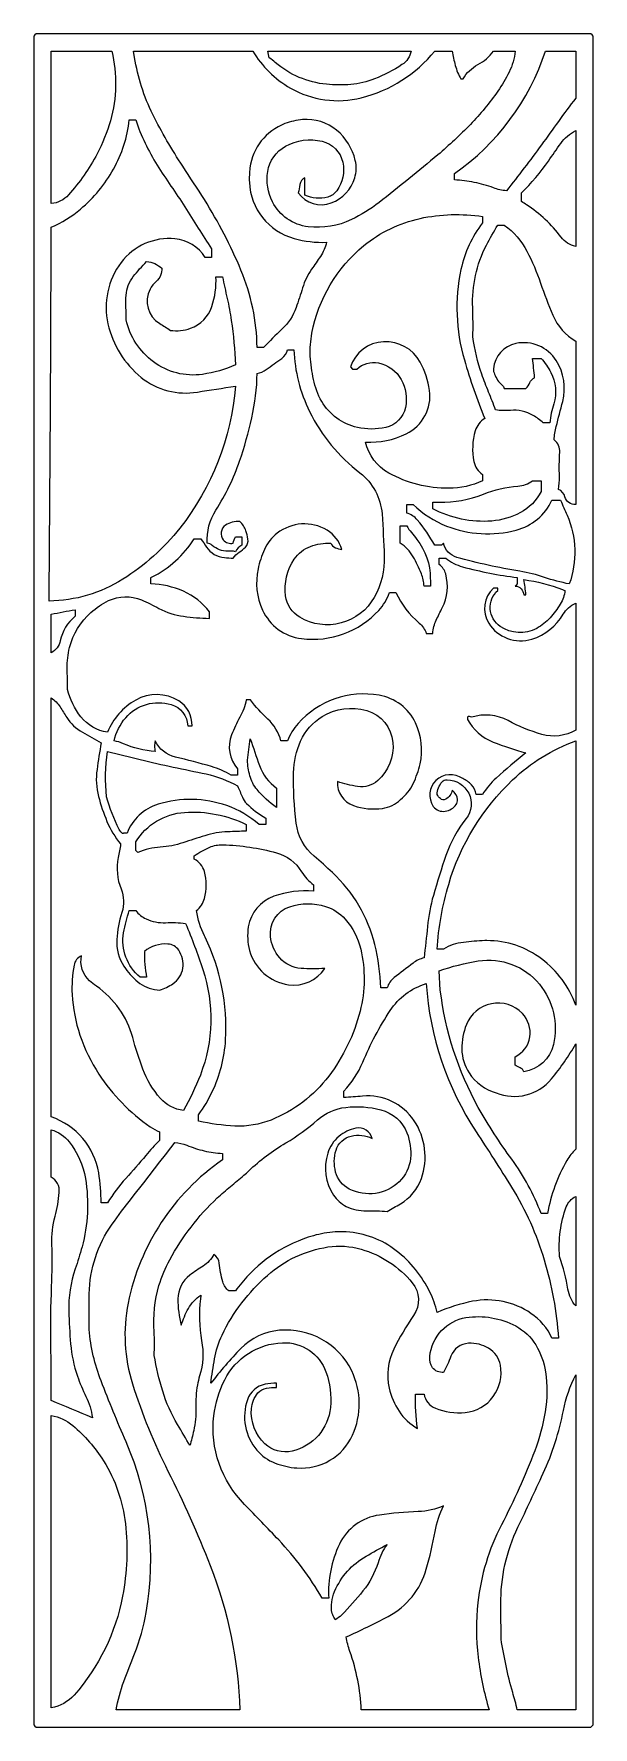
# Model space of a CAD drawing. Header units: centimetres. Extents: x -1.41 to 1.41, y -4.26 to 4.26.
import ezdxf

# ---------------------------------------------------------------- set-up
doc = ezdxf.new("R2010")
doc.units = ezdxf.units.CM
doc.header["$MEASUREMENT"] = 0
doc.layers.add('Layer 1', color=7, linetype='Continuous')

msp = doc.modelspace()

# ---------------------------------------------------------------- linework, layer by layer
at = {"layer": 'Layer 1', "color": 242}
for points, knots in [([(-1.40762, -4.24972), (-1.40762, -4.24972), (-1.40762, 4.24972), (-1.40762, 4.24972), (-1.40762, 4.24972), (-1.40762, 4.24972), (-1.40216, 4.25512), (-1.40216, 4.25512), (-1.40216, 4.25512), (-1.40216, 4.25512), (-1.39671, 4.26053), (-1.39671, 4.26053), (-1.39671, 4.26053), (-1.39671, 4.26053), (1.39671, 4.26053), (1.39671, 4.26053), (1.39671, 4.26053), (1.39671, 4.26053), (1.40217, 4.25512), (1.40217, 4.25512), (1.40217, 4.25512), (1.40217, 4.25512), (1.40762, 4.24972), (1.40762, 4.24972), (1.40762, 4.24972), (1.40762, 4.24972), (1.40762, -4.24972), (1.40762, -4.24972), (1.40762, -4.24972), (1.40762, -4.24972), (1.39671, -4.26054), (1.39671, -4.26054), (1.39671, -4.26054), (1.39671, -4.26054), (-1.39671, -4.26054), (-1.39671, -4.26054), (-1.39671, -4.26054), (-1.39671, -4.26054), (-1.40216, -4.25513), (-1.40216, -4.25513), (-1.40216, -4.25513), (-1.40216, -4.25513), (-1.40762, -4.24972), (-1.40762, -4.24972)], [0, 0, 0, 0, 0.0833333, 0.0833333, 0.0833333, 0.0833333, 0.1666667, 0.1666667, 0.1666667, 0.1666667, 0.25, 0.25, 0.25, 0.25, 0.3333333, 0.3333333, 0.3333333, 0.3333333, 0.4166667, 0.4166667, 0.4166667, 0.4166667, 0.5, 0.5, 0.5, 0.5, 0.5833333, 0.5833333, 0.5833333, 0.5833333, 0.6666667, 0.6666667, 0.6666667, 0.6666667, 0.75, 0.75, 0.75, 0.75, 0.8333333, 0.8333333, 0.8333333, 0.8333333, 1, 1, 1, 1]), ([(-1.32033, 3.40626), (-1.28682, 3.40953), (-1.25579, 3.42513), (-1.23336, 3.45001), (-1.23336, 3.45001), (-1.17673, 3.51281), (-1.12821, 3.58232), (-1.0889, 3.65698), (-1.0889, 3.65698), (-1.06119, 3.71024), (-1.03866, 3.76598), (-1.02163, 3.82346), (-1.02163, 3.82346), (-1.00579, 3.88003), (-0.9974, 3.93837), (-0.99666, 3.99707), (-0.99666, 3.99707), (-0.99608, 4.05654), (-1.00215, 4.11589), (-1.0148, 4.17402), (-1.0148, 4.17402), (-1.0148, 4.17402), (-1.32032, 4.17402), (-1.32032, 4.17402), (-1.32032, 4.17402), (-1.32032, 4.17402), (-1.32032, 3.40626), (-1.32032, 3.40626), (-1.32032, 3.40626), (-1.32032, 3.40626), (-1.32033, 3.40626), (-1.32033, 3.40626)], [0, 0, 0, 0, 0.1111111, 0.1111111, 0.1111111, 0.1111111, 0.2222222, 0.2222222, 0.2222222, 0.2222222, 0.3333333, 0.3333333, 0.3333333, 0.3333333, 0.4444444, 0.4444444, 0.4444444, 0.4444444, 0.5555556, 0.5555556, 0.5555556, 0.5555556, 0.6666667, 0.6666667, 0.6666667, 0.6666667, 0.7777778, 0.7777778, 0.7777778, 0.7777778, 1, 1, 1, 1]), ([(-0.04364, 3.44952), (-0.00784, 3.43196), (0.03326, 3.42826), (0.07166, 3.43915), (0.07166, 3.43915), (0.08996, 3.44434), (0.10596, 3.45545), (0.11711, 3.47073), (0.11711, 3.47073), (0.14738, 3.51217), (0.15835, 3.56442), (0.14724, 3.61437), (0.14724, 3.61437), (0.13568, 3.66631), (0.0955, 3.70726), (0.04342, 3.72008), (0.04342, 3.72008), (-0.01903, 3.73547), (-0.08501, 3.72659), (-0.14103, 3.69521), (-0.14103, 3.69521), (-0.18873, 3.66848), (-0.22159, 3.62175), (-0.23031, 3.56813), (-0.23031, 3.56813), (-0.23882, 3.51588), (-0.23047, 3.46234), (-0.20643, 3.41509), (-0.20643, 3.41509), (-0.17131, 3.34607), (-0.10376, 3.29905), (-0.02633, 3.28978), (-0.02633, 3.28978), (0.04803, 3.28087), (0.12335, 3.29333), (0.19073, 3.32571), (0.19073, 3.32571), (0.24004, 3.3494), (0.28665, 3.37825), (0.32975, 3.41179), (0.32975, 3.41179), (0.43009, 3.48987), (0.52894, 3.56981), (0.62624, 3.65158), (0.62624, 3.65158), (0.68283, 3.70033), (0.73736, 3.75135), (0.78971, 3.80454), (0.78971, 3.80454), (0.84027, 3.85691), (0.8866, 3.91312), (0.92829, 3.97266), (0.92829, 3.97266), (0.94917, 4.00311), (0.968, 4.0349), (0.98467, 4.06781), (0.98467, 4.06781), (1.00148, 4.10098), (1.0117, 4.13703), (1.0148, 4.17402), (1.0148, 4.17402), (1.0148, 4.17402), (0.90568, 4.17402), (0.90568, 4.17402), (0.90568, 4.17402), (0.88528, 4.14557), (0.85847, 4.12221), (0.82739, 4.10577), (0.82739, 4.10577), (0.79608, 4.08923), (0.77024, 4.06413), (0.75292, 4.03345), (0.75292, 4.03345), (0.75292, 4.03345), (0.74201, 4.03345), (0.74201, 4.03345), (0.74201, 4.03345), (0.72966, 4.05492), (0.72014, 4.07789), (0.71367, 4.10175), (0.71367, 4.10175), (0.70723, 4.12554), (0.70211, 4.14967), (0.69835, 4.17402), (0.69835, 4.17402), (0.69835, 4.17402), (0.61107, 4.17402), (0.61107, 4.17402), (0.61107, 4.17402), (0.51642, 4.0582), (0.38649, 3.9757), (0.24076, 3.93885), (0.24076, 3.93885), (0.1199, 3.90829), (-0.00833, 3.92589), (-0.11629, 3.98781), (-0.11629, 3.98781), (-0.19449, 4.03268), (-0.25969, 4.09685), (-0.30552, 4.17402), (-0.30552, 4.17402), (-0.30552, 4.17402), (-0.90567, 4.17402), (-0.90567, 4.17402), (-0.90567, 4.17402), (-0.90567, 4.17402), (-0.90019, 4.1415), (-0.90019, 4.1415), (-0.90019, 4.1415), (-0.88471, 4.04197), (-0.8539, 3.94541), (-0.80883, 3.85514), (-0.80883, 3.85514), (-0.76398, 3.76533), (-0.71367, 3.67832), (-0.65814, 3.59458), (-0.65814, 3.59458), (-0.62121, 3.53887), (-0.58493, 3.48275), (-0.5493, 3.42623), (-0.5493, 3.42623), (-0.47817, 3.31339), (-0.4166, 3.19488), (-0.36525, 3.07195), (-0.36525, 3.07195), (-0.31353, 2.94815), (-0.28587, 2.81573), (-0.28371, 2.68175), (-0.28371, 2.68175), (-0.28371, 2.68175), (-0.25097, 2.68175), (-0.25097, 2.68175), (-0.25097, 2.68175), (-0.22142, 2.71362), (-0.19067, 2.74439), (-0.15879, 2.77397), (-0.15879, 2.77397), (-0.12645, 2.80398), (-0.10196, 2.84133), (-0.08743, 2.88281), (-0.08743, 2.88281), (-0.0759, 2.9157), (-0.06512, 2.94884), (-0.0551, 2.9822), (-0.0551, 2.9822), (-0.04502, 3.01578), (-0.02958, 3.04756), (-0.00938, 3.07631), (-0.00938, 3.07631), (0.00551, 3.09751), (0.02019, 3.11887), (0.03465, 3.14037), (0.03465, 3.14037), (0.04923, 3.16206), (0.05968, 3.1862), (0.06548, 3.21162), (0.06548, 3.21162), (0.01057, 3.20976), (-0.04433, 3.21629), (-0.09723, 3.23096), (-0.09723, 3.23096), (-0.22622, 3.26667), (-0.31735, 3.38083), (-0.32294, 3.51344), (-0.32294, 3.51344), (-0.32397, 3.53793), (-0.3229, 3.56248), (-0.31977, 3.58679), (-0.31977, 3.58679), (-0.30683, 3.68728), (-0.23901, 3.7726), (-0.14351, 3.80873), (-0.14351, 3.80873), (-0.11505, 3.81948), (-0.0852, 3.82626), (-0.05487, 3.82886), (-0.05487, 3.82886), (0.00707, 3.83418), (0.06866, 3.81501), (0.11641, 3.77557), (0.11641, 3.77557), (0.1636, 3.7366), (0.19661, 3.68331), (0.21034, 3.62397), (0.21034, 3.62397), (0.21706, 3.59488), (0.21608, 3.56456), (0.2075, 3.53596), (0.2075, 3.53596), (0.19011, 3.47802), (0.1465, 3.43135), (0.08955, 3.40969), (0.08955, 3.40969), (0.02911, 3.3867), (-0.03943, 3.40765), (-0.07638, 3.46033), (-0.07638, 3.46033), (-0.0729, 3.47398), (-0.0703, 3.48784), (-0.0686, 3.50182), (-0.0686, 3.50182), (-0.0668, 3.51672), (-0.05736, 3.52965), (-0.04364, 3.53602), (-0.04364, 3.53602), (-0.04364, 3.53602), (-0.04364, 3.44952), (-0.04364, 3.44952)], [0, 0, 0, 0, 0.0188679, 0.0188679, 0.0188679, 0.0188679, 0.0377358, 0.0377358, 0.0377358, 0.0377358, 0.0566038, 0.0566038, 0.0566038, 0.0566038, 0.0754717, 0.0754717, 0.0754717, 0.0754717, 0.0943396, 0.0943396, 0.0943396, 0.0943396, 0.1132075, 0.1132075, 0.1132075, 0.1132075, 0.1320755, 0.1320755, 0.1320755, 0.1320755, 0.1509434, 0.1509434, 0.1509434, 0.1509434, 0.1698113, 0.1698113, 0.1698113, 0.1698113, 0.1886792, 0.1886792, 0.1886792, 0.1886792, 0.2075472, 0.2075472, 0.2075472, 0.2075472, 0.2264151, 0.2264151, 0.2264151, 0.2264151, 0.245283, 0.245283, 0.245283, 0.245283, 0.2641509, 0.2641509, 0.2641509, 0.2641509, 0.2830189, 0.2830189, 0.2830189, 0.2830189, 0.3018868, 0.3018868, 0.3018868, 0.3018868, 0.3207547, 0.3207547, 0.3207547, 0.3207547, 0.3396226, 0.3396226, 0.3396226, 0.3396226, 0.3584906, 0.3584906, 0.3584906, 0.3584906, 0.3773585, 0.3773585, 0.3773585, 0.3773585, 0.3962264, 0.3962264, 0.3962264, 0.3962264, 0.4150943, 0.4150943, 0.4150943, 0.4150943, 0.4339623, 0.4339623, 0.4339623, 0.4339623, 0.4528302, 0.4528302, 0.4528302, 0.4528302, 0.4716981, 0.4716981, 0.4716981, 0.4716981, 0.490566, 0.490566, 0.490566, 0.490566, 0.509434, 0.509434, 0.509434, 0.509434, 0.5283019, 0.5283019, 0.5283019, 0.5283019, 0.5471698, 0.5471698, 0.5471698, 0.5471698, 0.5660377, 0.5660377, 0.5660377, 0.5660377, 0.5849057, 0.5849057, 0.5849057, 0.5849057, 0.6037736, 0.6037736, 0.6037736, 0.6037736, 0.6226415, 0.6226415, 0.6226415, 0.6226415, 0.6415094, 0.6415094, 0.6415094, 0.6415094, 0.6603774, 0.6603774, 0.6603774, 0.6603774, 0.6792453, 0.6792453, 0.6792453, 0.6792453, 0.6981132, 0.6981132, 0.6981132, 0.6981132, 0.7169811, 0.7169811, 0.7169811, 0.7169811, 0.7358491, 0.7358491, 0.7358491, 0.7358491, 0.754717, 0.754717, 0.754717, 0.754717, 0.7735849, 0.7735849, 0.7735849, 0.7735849, 0.7924528, 0.7924528, 0.7924528, 0.7924528, 0.8113208, 0.8113208, 0.8113208, 0.8113208, 0.8301887, 0.8301887, 0.8301887, 0.8301887, 0.8490566, 0.8490566, 0.8490566, 0.8490566, 0.8679245, 0.8679245, 0.8679245, 0.8679245, 0.8867925, 0.8867925, 0.8867925, 0.8867925, 0.9056604, 0.9056604, 0.9056604, 0.9056604, 0.9245283, 0.9245283, 0.9245283, 0.9245283, 0.9433962, 0.9433962, 0.9433962, 0.9433962, 0.9622642, 0.9622642, 0.9622642, 0.9622642, 1, 1, 1, 1]), ([(0.49104, 4.17402), (0.49104, 4.17402), (-0.22914, 4.17402), (-0.22914, 4.17402), (-0.22914, 4.17402), (-0.22914, 4.17402), (-0.2224, 4.14067), (-0.2224, 4.14067), (-0.2224, 4.14067), (-0.21206, 4.13286), (-0.20197, 4.12473), (-0.19213, 4.1163), (-0.19213, 4.1163), (-0.11986, 4.05428), (-0.03001, 4.01599), (0.06513, 4.0067), (0.06513, 4.0067), (0.10596, 4.00273), (0.14707, 4.00243), (0.18795, 4.00582), (0.18795, 4.00582), (0.22899, 4.00922), (0.26926, 4.0188), (0.30739, 4.03422), (0.30739, 4.03422), (0.35552, 4.05368), (0.40169, 4.07759), (0.44531, 4.10562), (0.44531, 4.10562), (0.46947, 4.12116), (0.48603, 4.14592), (0.49104, 4.17402)], [0, 0, 0, 0, 0.1111111, 0.1111111, 0.1111111, 0.1111111, 0.2222222, 0.2222222, 0.2222222, 0.2222222, 0.3333333, 0.3333333, 0.3333333, 0.3333333, 0.4444444, 0.4444444, 0.4444444, 0.4444444, 0.5555556, 0.5555556, 0.5555556, 0.5555556, 0.6666667, 0.6666667, 0.6666667, 0.6666667, 0.7777778, 0.7777778, 0.7777778, 0.7777778, 1, 1, 1, 1]), ([(0.70927, 3.52521), (0.74279, 3.52354), (0.77616, 3.51952), (0.80911, 3.5132), (0.80911, 3.5132), (0.84209, 3.50688), (0.87446, 3.49769), (0.90581, 3.48577), (0.90581, 3.48577), (0.92677, 3.47781), (0.94877, 3.47289), (0.97115, 3.47114), (0.97115, 3.47114), (1.0313, 3.54702), (1.0901, 3.62391), (1.14754, 3.70182), (1.14754, 3.70182), (1.17607, 3.74106), (1.20437, 3.78048), (1.23243, 3.82007), (1.23243, 3.82007), (1.26048, 3.85966), (1.2898, 3.89838), (1.32033, 3.93613), (1.32033, 3.93613), (1.32033, 3.93613), (1.32033, 4.17402), (1.32033, 4.17402), (1.32033, 4.17402), (1.32033, 4.17402), (1.16756, 4.17402), (1.16756, 4.17402), (1.16756, 4.17402), (1.08643, 3.92474), (0.92547, 3.70831), (0.70927, 3.55765), (0.70927, 3.55765), (0.70927, 3.55765), (0.70927, 3.52521), (0.70927, 3.52521)], [0, 0, 0, 0, 0.0909091, 0.0909091, 0.0909091, 0.0909091, 0.1818182, 0.1818182, 0.1818182, 0.1818182, 0.2727273, 0.2727273, 0.2727273, 0.2727273, 0.3636364, 0.3636364, 0.3636364, 0.3636364, 0.4545455, 0.4545455, 0.4545455, 0.4545455, 0.5454545, 0.5454545, 0.5454545, 0.5454545, 0.6363636, 0.6363636, 0.6363636, 0.6363636, 0.7272727, 0.7272727, 0.7272727, 0.7272727, 0.8181818, 0.8181818, 0.8181818, 0.8181818, 1, 1, 1, 1]), ([(-0.89476, 3.82799), (-0.89476, 3.82799), (-0.9275, 3.82799), (-0.9275, 3.82799), (-0.9275, 3.82799), (-0.93666, 3.74088), (-0.96357, 3.65649), (-1.00657, 3.57998), (-1.00657, 3.57998), (-1.04947, 3.50365), (-1.10577, 3.43548), (-1.17279, 3.3787), (-1.17279, 3.3787), (-1.21711, 3.34116), (-1.26685, 3.31035), (-1.32033, 3.28733), (-1.32033, 3.28733), (-1.32179, 2.66013), (-1.32543, 2.03293), (-1.33124, 1.40575), (-1.33124, 1.40575), (-1.19968, 1.40812), (-1.07137, 1.44616), (-0.96012, 1.51579), (-0.96012, 1.51579), (-0.85013, 1.58465), (-0.75297, 1.67174), (-0.67286, 1.77332), (-0.67286, 1.77332), (-0.51077, 1.97887), (-0.41338, 2.22703), (-0.39283, 2.48711), (-0.39283, 2.48711), (-0.45684, 2.47818), (-0.52072, 2.46842), (-0.58448, 2.45782), (-0.58448, 2.45782), (-0.68487, 2.44113), (-0.78772, 2.4681), (-0.86669, 2.53175), (-0.86669, 2.53175), (-0.95159, 2.6002), (-1.01077, 2.69508), (-1.03464, 2.80094), (-1.03464, 2.80094), (-1.05897, 2.90877), (-1.03458, 3.02184), (-0.96796, 3.11044), (-0.96796, 3.11044), (-0.90496, 3.19426), (-0.80218, 3.2393), (-0.69721, 3.22919), (-0.69721, 3.22919), (-0.63479, 3.22318), (-0.57873, 3.18867), (-0.54559, 3.13593), (-0.54559, 3.13593), (-0.54559, 3.13593), (-0.51285, 3.13593), (-0.51285, 3.13593), (-0.51285, 3.13593), (-0.51285, 3.13593), (-0.51285, 3.17917), (-0.51285, 3.17917), (-0.51285, 3.17917), (-0.53615, 3.2134), (-0.55867, 3.24815), (-0.58037, 3.2834), (-0.58037, 3.2834), (-0.60244, 3.31927), (-0.6247, 3.35503), (-0.64713, 3.39069), (-0.64713, 3.39069), (-0.67037, 3.42555), (-0.69387, 3.46026), (-0.7176, 3.4948), (-0.7176, 3.4948), (-0.74133, 3.52936), (-0.76442, 3.56436), (-0.78682, 3.59979), (-0.78682, 3.59979), (-0.80893, 3.63575), (-0.82926, 3.67275), (-0.84774, 3.71067), (-0.84774, 3.71067), (-0.86624, 3.7486), (-0.88195, 3.78782), (-0.89476, 3.82799)], [0, 0, 0, 0, 0.0434783, 0.0434783, 0.0434783, 0.0434783, 0.0869565, 0.0869565, 0.0869565, 0.0869565, 0.1304348, 0.1304348, 0.1304348, 0.1304348, 0.173913, 0.173913, 0.173913, 0.173913, 0.2173913, 0.2173913, 0.2173913, 0.2173913, 0.2608696, 0.2608696, 0.2608696, 0.2608696, 0.3043478, 0.3043478, 0.3043478, 0.3043478, 0.3478261, 0.3478261, 0.3478261, 0.3478261, 0.3913043, 0.3913043, 0.3913043, 0.3913043, 0.4347826, 0.4347826, 0.4347826, 0.4347826, 0.4782609, 0.4782609, 0.4782609, 0.4782609, 0.5217391, 0.5217391, 0.5217391, 0.5217391, 0.5652174, 0.5652174, 0.5652174, 0.5652174, 0.6086957, 0.6086957, 0.6086957, 0.6086957, 0.6521739, 0.6521739, 0.6521739, 0.6521739, 0.6956522, 0.6956522, 0.6956522, 0.6956522, 0.7391304, 0.7391304, 0.7391304, 0.7391304, 0.7826087, 0.7826087, 0.7826087, 0.7826087, 0.826087, 0.826087, 0.826087, 0.826087, 0.8695652, 0.8695652, 0.8695652, 0.8695652, 0.9130435, 0.9130435, 0.9130435, 0.9130435, 1, 1, 1, 1]), ([(1.04754, 3.46033), (1.04754, 3.46033), (1.04754, 3.41708), (1.04754, 3.41708), (1.04754, 3.41708), (1.05589, 3.41124), (1.06433, 3.40554), (1.07288, 3.39998), (1.07288, 3.39998), (1.13974, 3.35643), (1.19842, 3.30161), (1.24623, 3.23804), (1.24623, 3.23804), (1.26443, 3.21385), (1.29067, 3.19683), (1.32033, 3.18999), (1.32033, 3.18999), (1.32033, 3.18999), (1.32033, 3.77392), (1.32033, 3.77392), (1.32033, 3.77392), (1.29003, 3.7589), (1.26398, 3.73668), (1.2445, 3.7092), (1.2445, 3.7092), (1.22361, 3.67974), (1.20291, 3.65015), (1.1824, 3.62043), (1.1824, 3.62043), (1.14231, 3.56322), (1.09717, 3.50964), (1.04754, 3.46033)], [0, 0, 0, 0, 0.1111111, 0.1111111, 0.1111111, 0.1111111, 0.2222222, 0.2222222, 0.2222222, 0.2222222, 0.3333333, 0.3333333, 0.3333333, 0.3333333, 0.4444444, 0.4444444, 0.4444444, 0.4444444, 0.5555556, 0.5555556, 0.5555556, 0.5555556, 0.6666667, 0.6666667, 0.6666667, 0.6666667, 0.7777778, 0.7777778, 0.7777778, 0.7777778, 1, 1, 1, 1]), ([(0.21824, 2.57361), (0.21824, 2.57361), (0.19641, 2.57361), (0.19641, 2.57361), (0.19641, 2.57361), (0.19641, 2.57361), (0.18551, 2.58443), (0.18551, 2.58443), (0.18551, 2.58443), (0.20949, 2.65694), (0.27616, 2.70733), (0.35306, 2.71122), (0.35306, 2.71122), (0.42907, 2.71505), (0.50059, 2.6752), (0.53686, 2.60889), (0.53686, 2.60889), (0.56106, 2.56463), (0.57701, 2.51638), (0.58396, 2.46651), (0.58396, 2.46651), (0.59657, 2.37612), (0.54909, 2.28785), (0.46641, 2.24771), (0.46641, 2.24771), (0.40289, 2.2169), (0.33251, 2.20254), (0.26189, 2.20596), (0.26189, 2.20596), (0.27716, 2.14003), (0.31973, 2.08358), (0.37922, 2.05043), (0.37922, 2.05043), (0.47148, 1.999), (0.57572, 1.9725), (0.68157, 1.97358), (0.68157, 1.97358), (0.74015, 1.97418), (0.79792, 1.98703), (0.85112, 2.01131), (0.85112, 2.01131), (0.85112, 2.01131), (0.85112, 2.04376), (0.85112, 2.04376), (0.85112, 2.04376), (0.82865, 2.05865), (0.81301, 2.08175), (0.8076, 2.10799), (0.8076, 2.10799), (0.797, 2.15933), (0.79921, 2.21246), (0.81401, 2.26276), (0.81401, 2.26276), (0.82164, 2.28868), (0.83878, 2.31084), (0.86203, 2.32491), (0.86203, 2.32491), (0.82287, 2.42143), (0.78862, 2.51985), (0.7594, 2.61977), (0.7594, 2.61977), (0.71607, 2.76794), (0.71022, 2.92448), (0.74235, 3.07544), (0.74235, 3.07544), (0.76043, 3.16037), (0.79762, 3.24021), (0.85112, 3.30894), (0.85112, 3.30894), (0.85112, 3.30894), (0.85112, 3.34137), (0.85112, 3.34137), (0.85112, 3.34137), (0.74655, 3.35726), (0.63996, 3.35397), (0.53658, 3.33166), (0.53658, 3.33166), (0.43259, 3.30921), (0.3356, 3.26236), (0.2537, 3.19501), (0.2537, 3.19501), (0.11722, 3.08274), (0.02469, 2.92682), (-0.0079, 2.75404), (-0.0079, 2.75404), (-0.01506, 2.71613), (-0.01797, 2.67755), (-0.0166, 2.63901), (-0.0166, 2.63901), (-0.01365, 2.59966), (-0.00819, 2.56053), (-0.00026, 2.52185), (-0.00026, 2.52185), (0.00771, 2.48297), (0.02171, 2.44557), (0.04123, 2.41094), (0.04123, 2.41094), (0.07993, 2.34419), (0.14505, 2.29661), (0.22085, 2.27974), (0.22085, 2.27974), (0.26776, 2.26931), (0.31641, 2.26936), (0.36329, 2.27989), (0.36329, 2.27989), (0.41364, 2.29123), (0.4526, 2.33067), (0.46289, 2.38081), (0.46289, 2.38081), (0.47266, 2.42845), (0.46512, 2.47794), (0.44157, 2.52058), (0.44157, 2.52058), (0.41762, 2.56395), (0.37556, 2.59458), (0.32663, 2.60426), (0.32663, 2.60426), (0.28761, 2.61198), (0.24726, 2.60059), (0.21824, 2.57361)], [0, 0, 0, 0, 0.0322581, 0.0322581, 0.0322581, 0.0322581, 0.0645161, 0.0645161, 0.0645161, 0.0645161, 0.0967742, 0.0967742, 0.0967742, 0.0967742, 0.1290323, 0.1290323, 0.1290323, 0.1290323, 0.1612903, 0.1612903, 0.1612903, 0.1612903, 0.1935484, 0.1935484, 0.1935484, 0.1935484, 0.2258065, 0.2258065, 0.2258065, 0.2258065, 0.2580645, 0.2580645, 0.2580645, 0.2580645, 0.2903226, 0.2903226, 0.2903226, 0.2903226, 0.3225806, 0.3225806, 0.3225806, 0.3225806, 0.3548387, 0.3548387, 0.3548387, 0.3548387, 0.3870968, 0.3870968, 0.3870968, 0.3870968, 0.4193548, 0.4193548, 0.4193548, 0.4193548, 0.4516129, 0.4516129, 0.4516129, 0.4516129, 0.483871, 0.483871, 0.483871, 0.483871, 0.516129, 0.516129, 0.516129, 0.516129, 0.5483871, 0.5483871, 0.5483871, 0.5483871, 0.5806452, 0.5806452, 0.5806452, 0.5806452, 0.6129032, 0.6129032, 0.6129032, 0.6129032, 0.6451613, 0.6451613, 0.6451613, 0.6451613, 0.6774194, 0.6774194, 0.6774194, 0.6774194, 0.7096774, 0.7096774, 0.7096774, 0.7096774, 0.7419355, 0.7419355, 0.7419355, 0.7419355, 0.7741935, 0.7741935, 0.7741935, 0.7741935, 0.8064516, 0.8064516, 0.8064516, 0.8064516, 0.8387097, 0.8387097, 0.8387097, 0.8387097, 0.8709677, 0.8709677, 0.8709677, 0.8709677, 0.9032258, 0.9032258, 0.9032258, 0.9032258, 0.9354839, 0.9354839, 0.9354839, 0.9354839, 1, 1, 1, 1]), ([(1.10209, 2.62769), (1.10653, 2.59534), (1.11017, 2.56289), (1.113, 2.53037), (1.113, 2.53037), (1.10187, 2.52555), (1.09307, 2.51662), (1.0885, 2.50546), (1.0885, 2.50546), (1.08404, 2.49463), (1.07755, 2.48473), (1.06936, 2.47629), (1.06936, 2.47629), (1.06936, 2.47629), (0.96024, 2.47629), (0.96024, 2.47629), (0.96024, 2.47629), (0.95891, 2.48301), (0.95529, 2.48906), (0.94997, 2.49342), (0.94997, 2.49342), (0.93222, 2.50795), (0.91894, 2.52715), (0.91167, 2.54881), (0.91167, 2.54881), (0.91031, 2.55286), (0.90867, 2.55681), (0.90677, 2.56064), (0.90677, 2.56064), (0.90677, 2.56064), (0.90643, 2.57548), (0.90643, 2.57548), (0.90643, 2.57548), (0.91102, 2.63788), (0.9569, 2.68972), (1.01871, 2.70246), (1.01871, 2.70246), (1.0979, 2.71878), (1.17902, 2.68439), (1.22191, 2.61645), (1.22191, 2.61645), (1.26064, 2.55508), (1.27239, 2.48064), (1.25448, 2.41046), (1.25448, 2.41046), (1.24372, 2.36833), (1.23274, 2.32625), (1.22154, 2.28423), (1.22154, 2.28423), (1.21567, 2.26217), (1.2122, 2.23956), (1.21121, 2.21677), (1.21121, 2.21677), (1.23069, 2.20233), (1.24145, 2.17906), (1.23979, 2.15501), (1.23979, 2.15501), (1.23699, 2.1142), (1.23639, 2.07327), (1.23801, 2.03239), (1.23801, 2.03239), (1.23886, 2.01083), (1.23719, 1.98924), (1.23304, 1.96806), (1.23304, 1.96806), (1.24912, 1.96137), (1.2612, 1.94766), (1.26572, 1.93096), (1.26572, 1.93096), (1.27229, 1.9068), (1.29515, 1.89062), (1.32033, 1.89236), (1.32033, 1.89236), (1.32033, 1.89236), (1.32033, 2.71419), (1.32033, 2.71419), (1.32033, 2.71419), (1.26856, 2.74403), (1.22802, 2.78983), (1.2049, 2.84457), (1.2049, 2.84457), (1.18236, 2.89791), (1.16166, 2.952), (1.14283, 3.00674), (1.14283, 3.00674), (1.12397, 3.06158), (1.10118, 3.11502), (1.07463, 3.16664), (1.07463, 3.16664), (1.04772, 3.21896), (1.00849, 3.26405), (0.96024, 3.29813), (0.96024, 3.29813), (0.96024, 3.29813), (0.92751, 3.29813), (0.92751, 3.29813), (0.92751, 3.29813), (0.90722, 3.26516), (0.88819, 3.23144), (0.87049, 3.19705), (0.87049, 3.19705), (0.82045, 3.09987), (0.7966, 2.99159), (0.80122, 2.88259), (0.80122, 2.88259), (0.8033, 2.83359), (0.80359, 2.78452), (0.80209, 2.73551), (0.80209, 2.73551), (0.8114, 2.6718), (0.82647, 2.60905), (0.84714, 2.54802), (0.84714, 2.54802), (0.85802, 2.51774), (0.86948, 2.48767), (0.88152, 2.45782), (0.88152, 2.45782), (0.89352, 2.42806), (0.90522, 2.39817), (0.91659, 2.36816), (0.91659, 2.36816), (0.94126, 2.36436), (0.9663, 2.36358), (0.99116, 2.36587), (0.99116, 2.36587), (1.03086, 2.36953), (1.07073, 2.36057), (1.10495, 2.34031), (1.10495, 2.34031), (1.12324, 2.32949), (1.14055, 2.31709), (1.15666, 2.30328), (1.15666, 2.30328), (1.15666, 2.30328), (1.18939, 2.30328), (1.18939, 2.30328), (1.18939, 2.30328), (1.1929, 2.33586), (1.19963, 2.36802), (1.20948, 2.3993), (1.20948, 2.3993), (1.22598, 2.45165), (1.22079, 2.50832), (1.19502, 2.55687), (1.19502, 2.55687), (1.1815, 2.58235), (1.16496, 2.60612), (1.14574, 2.62769), (1.14574, 2.62769), (1.14574, 2.62769), (1.10209, 2.62769), (1.10209, 2.62769)], [0, 0, 0, 0, 0.025641, 0.025641, 0.025641, 0.025641, 0.0512821, 0.0512821, 0.0512821, 0.0512821, 0.0769231, 0.0769231, 0.0769231, 0.0769231, 0.1025641, 0.1025641, 0.1025641, 0.1025641, 0.1282051, 0.1282051, 0.1282051, 0.1282051, 0.1538462, 0.1538462, 0.1538462, 0.1538462, 0.1794872, 0.1794872, 0.1794872, 0.1794872, 0.2051282, 0.2051282, 0.2051282, 0.2051282, 0.2307692, 0.2307692, 0.2307692, 0.2307692, 0.2564103, 0.2564103, 0.2564103, 0.2564103, 0.2820513, 0.2820513, 0.2820513, 0.2820513, 0.3076923, 0.3076923, 0.3076923, 0.3076923, 0.3333333, 0.3333333, 0.3333333, 0.3333333, 0.3589744, 0.3589744, 0.3589744, 0.3589744, 0.3846154, 0.3846154, 0.3846154, 0.3846154, 0.4102564, 0.4102564, 0.4102564, 0.4102564, 0.4358974, 0.4358974, 0.4358974, 0.4358974, 0.4615385, 0.4615385, 0.4615385, 0.4615385, 0.4871795, 0.4871795, 0.4871795, 0.4871795, 0.5128205, 0.5128205, 0.5128205, 0.5128205, 0.5384615, 0.5384615, 0.5384615, 0.5384615, 0.5641026, 0.5641026, 0.5641026, 0.5641026, 0.5897436, 0.5897436, 0.5897436, 0.5897436, 0.6153846, 0.6153846, 0.6153846, 0.6153846, 0.6410256, 0.6410256, 0.6410256, 0.6410256, 0.6666667, 0.6666667, 0.6666667, 0.6666667, 0.6923077, 0.6923077, 0.6923077, 0.6923077, 0.7179487, 0.7179487, 0.7179487, 0.7179487, 0.7435897, 0.7435897, 0.7435897, 0.7435897, 0.7692308, 0.7692308, 0.7692308, 0.7692308, 0.7948718, 0.7948718, 0.7948718, 0.7948718, 0.8205128, 0.8205128, 0.8205128, 0.8205128, 0.8461538, 0.8461538, 0.8461538, 0.8461538, 0.8717949, 0.8717949, 0.8717949, 0.8717949, 0.8974359, 0.8974359, 0.8974359, 0.8974359, 0.9230769, 0.9230769, 0.9230769, 0.9230769, 0.9487179, 0.9487179, 0.9487179, 0.9487179, 1, 1, 1, 1]), ([(-0.49103, 3.0386), (-0.4886, 2.98752), (-0.4956, 2.93642), (-0.51171, 2.88784), (-0.51171, 2.88784), (-0.52852, 2.83708), (-0.56813, 2.79687), (-0.61891, 2.77893), (-0.61891, 2.77893), (-0.65133, 2.76749), (-0.68605, 2.76383), (-0.72017, 2.76827), (-0.72017, 2.76827), (-0.73768, 2.78041), (-0.7556, 2.79193), (-0.77391, 2.80284), (-0.77391, 2.80284), (-0.83382, 2.83848), (-0.85524, 2.91436), (-0.82283, 2.97572), (-0.82283, 2.97572), (-0.81494, 2.99064), (-0.80424, 3.00394), (-0.79133, 3.01489), (-0.79133, 3.01489), (-0.77174, 3.03148), (-0.76149, 3.05643), (-0.76382, 3.08185), (-0.76382, 3.08185), (-0.77491, 3.09046), (-0.78677, 3.098), (-0.79928, 3.10439), (-0.79928, 3.10439), (-0.81194, 3.11086), (-0.82596, 3.11425), (-0.84021, 3.1143), (-0.84021, 3.1143), (-0.86427, 3.09073), (-0.88666, 3.06555), (-0.90724, 3.03894), (-0.90724, 3.03894), (-0.92823, 3.01179), (-0.94078, 2.97918), (-0.94334, 2.94507), (-0.94334, 2.94507), (-0.9449, 2.92457), (-0.94505, 2.904), (-0.94381, 2.88349), (-0.94381, 2.88349), (-0.94257, 2.86297), (-0.94254, 2.84241), (-0.94373, 2.8219), (-0.94373, 2.8219), (-0.92438, 2.73717), (-0.87533, 2.66205), (-0.80523, 2.60989), (-0.80523, 2.60989), (-0.73458, 2.55731), (-0.64581, 2.53474), (-0.55836, 2.54715), (-0.55836, 2.54715), (-0.50114, 2.55526), (-0.44541, 2.57146), (-0.39283, 2.59524), (-0.39283, 2.59524), (-0.3963, 2.67001), (-0.40323, 2.74456), (-0.41362, 2.81868), (-0.41362, 2.81868), (-0.41942, 2.85563), (-0.42636, 2.89241), (-0.43444, 2.92894), (-0.43444, 2.92894), (-0.44252, 2.96547), (-0.45046, 3.00202), (-0.45829, 3.0386), (-0.45829, 3.0386), (-0.45829, 3.0386), (-0.49103, 3.0386), (-0.49103, 3.0386)], [0, 0, 0, 0, 0.047619, 0.047619, 0.047619, 0.047619, 0.0952381, 0.0952381, 0.0952381, 0.0952381, 0.1428571, 0.1428571, 0.1428571, 0.1428571, 0.1904762, 0.1904762, 0.1904762, 0.1904762, 0.2380952, 0.2380952, 0.2380952, 0.2380952, 0.2857143, 0.2857143, 0.2857143, 0.2857143, 0.3333333, 0.3333333, 0.3333333, 0.3333333, 0.3809524, 0.3809524, 0.3809524, 0.3809524, 0.4285714, 0.4285714, 0.4285714, 0.4285714, 0.4761905, 0.4761905, 0.4761905, 0.4761905, 0.5238095, 0.5238095, 0.5238095, 0.5238095, 0.5714286, 0.5714286, 0.5714286, 0.5714286, 0.6190476, 0.6190476, 0.6190476, 0.6190476, 0.6666667, 0.6666667, 0.6666667, 0.6666667, 0.7142857, 0.7142857, 0.7142857, 0.7142857, 0.7619048, 0.7619048, 0.7619048, 0.7619048, 0.8095238, 0.8095238, 0.8095238, 0.8095238, 0.8571429, 0.8571429, 0.8571429, 0.8571429, 0.9047619, 0.9047619, 0.9047619, 0.9047619, 1, 1, 1, 1]), ([(0.33827, -0.54069), (0.33827, -0.54069), (0.37101, -0.54069), (0.37101, -0.54069), (0.37101, -0.54069), (0.37681, -0.52019), (0.38909, -0.50205), (0.40601, -0.48895), (0.40601, -0.48895), (0.43769, -0.46442), (0.46945, -0.44), (0.50129, -0.41568), (0.50129, -0.41568), (0.51765, -0.40319), (0.53645, -0.3942), (0.5565, -0.3893), (0.5565, -0.3893), (0.56298, -0.33666), (0.56872, -0.28395), (0.57372, -0.23116), (0.57372, -0.23116), (0.57873, -0.17825), (0.58867, -0.12592), (0.60338, -0.07483), (0.60338, -0.07483), (0.62286, -0.00722), (0.64406, 0.05991), (0.66694, 0.12646), (0.66694, 0.12646), (0.68998, 0.19348), (0.72438, 0.25615), (0.76862, 0.31175), (0.76862, 0.31175), (0.79752, 0.34806), (0.80242, 0.39769), (0.78112, 0.43884), (0.78112, 0.43884), (0.76006, 0.47953), (0.7185, 0.50575), (0.67237, 0.50737), (0.67237, 0.50737), (0.66276, 0.50771), (0.65353, 0.50369), (0.64727, 0.49645), (0.64727, 0.49645), (0.63182, 0.47857), (0.62291, 0.45606), (0.62197, 0.43253), (0.62197, 0.43253), (0.62654, 0.42491), (0.6322, 0.41797), (0.63875, 0.41193), (0.63875, 0.41193), (0.64599, 0.40528), (0.65673, 0.40406), (0.66529, 0.40892), (0.66529, 0.40892), (0.68235, 0.41861), (0.69439, 0.43508), (0.69835, 0.45416), (0.69835, 0.45416), (0.71378, 0.44296), (0.72349, 0.42562), (0.72492, 0.40673), (0.72492, 0.40673), (0.72557, 0.39821), (0.72323, 0.38972), (0.71831, 0.38272), (0.71831, 0.38272), (0.70544, 0.36436), (0.68556, 0.352), (0.66328, 0.34849), (0.66328, 0.34849), (0.64025, 0.34486), (0.61706, 0.35416), (0.60304, 0.37263), (0.60304, 0.37263), (0.57521, 0.4137), (0.58068, 0.46856), (0.61609, 0.50343), (0.61609, 0.50343), (0.6515, 0.53831), (0.70993, 0.54126), (0.7512, 0.51341), (0.7512, 0.51341), (0.76795, 0.50589), (0.78302, 0.4951), (0.79549, 0.4817), (0.79549, 0.4817), (0.80815, 0.46811), (0.81615, 0.4509), (0.81839, 0.43253), (0.81839, 0.43253), (0.81839, 0.43253), (0.85112, 0.43253), (0.85112, 0.43253), (0.85112, 0.43253), (0.86951, 0.46324), (0.89243, 0.49106), (0.91908, 0.51508), (0.91908, 0.51508), (0.96779, 0.55897), (1.01791, 0.6013), (1.06936, 0.64199), (1.06936, 0.64199), (1.01347, 0.65717), (0.95846, 0.67542), (0.90461, 0.69664), (0.90461, 0.69664), (0.84914, 0.71849), (0.80316, 0.75899), (0.77474, 0.81101), (0.77474, 0.81101), (0.77474, 0.81101), (0.77474, 0.82182), (0.77474, 0.82182), (0.77474, 0.82182), (0.7776, 0.82466), (0.78179, 0.8257), (0.78566, 0.82453), (0.78566, 0.82453), (0.78924, 0.82346), (0.79288, 0.82255), (0.79656, 0.82182), (0.79656, 0.82182), (0.85726, 0.84095), (0.92325, 0.8347), (0.97921, 0.80455), (0.97921, 0.80455), (1.0331, 0.77551), (1.08997, 0.7523), (1.14887, 0.73532), (1.14887, 0.73532), (1.2066, 0.7187), (1.26865, 0.7265), (1.32033, 0.75694), (1.32033, 0.75694), (1.32033, 0.75694), (1.32033, 1.39494), (1.32033, 1.39494), (1.32033, 1.39494), (1.29354, 1.38411), (1.2712, 1.36471), (1.25686, 1.3398), (1.25686, 1.3398), (1.22234, 1.27979), (1.16608, 1.23498), (1.09953, 1.21443), (1.09953, 1.21443), (1.01685, 1.18887), (0.92714, 1.22233), (0.88183, 1.29546), (0.88183, 1.29546), (0.84679, 1.35202), (0.85681, 1.42527), (0.90568, 1.47064), (0.90568, 1.47064), (0.90568, 1.47064), (0.92751, 1.47064), (0.92751, 1.47064), (0.92751, 1.47064), (0.92751, 1.47064), (0.92751, 1.45982), (0.92751, 1.45982), (0.92751, 1.45982), (0.90135, 1.43579), (0.8876, 1.40131), (0.89011, 1.36605), (0.89011, 1.36605), (0.89261, 1.33079), (0.91092, 1.29869), (0.94023, 1.27853), (0.94023, 1.27853), (0.99451, 1.24112), (1.06541, 1.23738), (1.12335, 1.26894), (1.12335, 1.26894), (1.1486, 1.28268), (1.1713, 1.30056), (1.1905, 1.32183), (1.1905, 1.32183), (1.20975, 1.34314), (1.22705, 1.3661), (1.24219, 1.39045), (1.24219, 1.39045), (1.25528, 1.4115), (1.26334, 1.43522), (1.26577, 1.45982), (1.26577, 1.45982), (1.26161, 1.46104), (1.25752, 1.46243), (1.25349, 1.46402), (1.25349, 1.46402), (1.19085, 1.4887), (1.12533, 1.50546), (1.05845, 1.51389), (1.05845, 1.51389), (1.0631, 1.48881), (1.06674, 1.46356), (1.06936, 1.4382), (1.06936, 1.4382), (1.06936, 1.4382), (1.05845, 1.4382), (1.05845, 1.4382), (1.05845, 1.4382), (1.0571, 1.44927), (1.05237, 1.45968), (1.04489, 1.46801), (1.04489, 1.46801), (1.03724, 1.47654), (1.0263, 1.48142), (1.0148, 1.48145), (1.0148, 1.48145), (1.0148, 1.48145), (1.02026, 1.48686), (1.02026, 1.48686), (1.02026, 1.48686), (1.02026, 1.48686), (1.02571, 1.49226), (1.02571, 1.49226), (1.02571, 1.49226), (1.02571, 1.49226), (1.02571, 1.5247), (1.02571, 1.5247), (1.02571, 1.5247), (0.93266, 1.53602), (0.84056, 1.55409), (0.75017, 1.57876), (0.75017, 1.57876), (0.71926, 1.58719), (0.69046, 1.60194), (0.66563, 1.62202), (0.66563, 1.62202), (0.66563, 1.62202), (0.63289, 1.62202), (0.63289, 1.62202), (0.63289, 1.62202), (0.63289, 1.62202), (0.63289, 1.58958), (0.63289, 1.58958), (0.63289, 1.58958), (0.64869, 1.57798), (0.66011, 1.56144), (0.66532, 1.54264), (0.66532, 1.54264), (0.68106, 1.48575), (0.67495, 1.42505), (0.64821, 1.37234), (0.64821, 1.37234), (0.63779, 1.3518), (0.62767, 1.3311), (0.61786, 1.31026), (0.61786, 1.31026), (0.60798, 1.28925), (0.60198, 1.26666), (0.60015, 1.24355), (0.60015, 1.24355), (0.60015, 1.24355), (0.56741, 1.24355), (0.56741, 1.24355), (0.56741, 1.24355), (0.56098, 1.26365), (0.54896, 1.28154), (0.53272, 1.29519), (0.53272, 1.29519), (0.48257, 1.33734), (0.44227, 1.38985), (0.41465, 1.44901), (0.41465, 1.44901), (0.41465, 1.44901), (0.38192, 1.44901), (0.38192, 1.44901), (0.38192, 1.44901), (0.37061, 1.4157), (0.35242, 1.38507), (0.32853, 1.3591), (0.32853, 1.3591), (0.23008, 1.252), (0.08504, 1.1991), (-0.05999, 1.21727), (-0.05999, 1.21727), (-0.14614, 1.22805), (-0.2205, 1.28246), (-0.25635, 1.36082), (-0.25635, 1.36082), (-0.28601, 1.42565), (-0.29395, 1.49823), (-0.27902, 1.56786), (-0.27902, 1.56786), (-0.27179, 1.60156), (-0.26105, 1.63445), (-0.24697, 1.66596), (-0.24697, 1.66596), (-0.23273, 1.69786), (-0.21082, 1.72583), (-0.18316, 1.74742), (-0.18316, 1.74742), (-0.11094, 1.80386), (-0.01092, 1.81016), (0.06801, 1.76338), (0.06801, 1.76338), (0.10471, 1.74162), (0.13125, 1.70634), (0.14186, 1.66528), (0.14186, 1.66528), (0.13132, 1.66814), (0.12085, 1.6713), (0.1105, 1.67477), (0.1105, 1.67477), (0.09958, 1.67841), (0.091, 1.68691), (0.0873, 1.69773), (0.0873, 1.69773), (0.05234, 1.69895), (0.01749, 1.69332), (-0.01526, 1.68117), (-0.01526, 1.68117), (-0.04851, 1.66883), (-0.077, 1.64652), (-0.09679, 1.61732), (-0.09679, 1.61732), (-0.13362, 1.56296), (-0.14905, 1.49714), (-0.14013, 1.43225), (-0.14013, 1.43225), (-0.13398, 1.38756), (-0.10779, 1.34805), (-0.06882, 1.32473), (-0.06882, 1.32473), (-0.0062, 1.28728), (0.06911, 1.27685), (0.13968, 1.29589), (0.13968, 1.29589), (0.21016, 1.3149), (0.26991, 1.3612), (0.30548, 1.42444), (0.30548, 1.42444), (0.34106, 1.48768), (0.35857, 1.5593), (0.35613, 1.63167), (0.35613, 1.63167), (0.35373, 1.70271), (0.34997, 1.7737), (0.34483, 1.8446), (0.34483, 1.8446), (0.33893, 1.92581), (0.2987, 2.00072), (0.23398, 2.05087), (0.23398, 2.05087), (0.12712, 2.1337), (0.04043, 2.23937), (-0.01957, 2.35995), (-0.01957, 2.35995), (-0.06781, 2.45687), (-0.09462, 2.56292), (-0.09821, 2.67094), (-0.09821, 2.67094), (-0.09821, 2.67094), (-0.13094, 2.67094), (-0.13094, 2.67094), (-0.13094, 2.67094), (-0.1342, 2.65339), (-0.14433, 2.63783), (-0.1591, 2.62763), (-0.1591, 2.62763), (-0.18564, 2.60931), (-0.21182, 2.59049), (-0.23762, 2.57117), (-0.23762, 2.57117), (-0.25111, 2.56105), (-0.26697, 2.55445), (-0.28371, 2.55199), (-0.28371, 2.55199), (-0.2849, 2.47661), (-0.29394, 2.40155), (-0.31066, 2.32801), (-0.31066, 2.32801), (-0.32735, 2.2546), (-0.34781, 2.18209), (-0.37197, 2.11076), (-0.37197, 2.11076), (-0.40132, 2.0241), (-0.44134, 1.94133), (-0.49109, 1.86435), (-0.49109, 1.86435), (-0.52312, 1.8148), (-0.53839, 1.75645), (-0.53467, 1.69773), (-0.53467, 1.69773), (-0.52529, 1.69631), (-0.51653, 1.69221), (-0.50947, 1.68593), (-0.50947, 1.68593), (-0.48801, 1.66683), (-0.46005, 1.65654), (-0.43121, 1.65716), (-0.43121, 1.65716), (-0.42478, 1.6573), (-0.41834, 1.65735), (-0.41191, 1.6573), (-0.41191, 1.6573), (-0.40544, 1.65726), (-0.39902, 1.6563), (-0.39283, 1.65447), (-0.39283, 1.65447), (-0.38639, 1.66895), (-0.3747, 1.68053), (-0.36009, 1.6869), (-0.36009, 1.6869), (-0.36009, 1.6869), (-0.36009, 1.73016), (-0.36009, 1.73016), (-0.36009, 1.73016), (-0.36009, 1.73016), (-0.39283, 1.73016), (-0.39283, 1.73016), (-0.39283, 1.73016), (-0.39852, 1.72014), (-0.40222, 1.70913), (-0.40374, 1.69773), (-0.40374, 1.69773), (-0.42233, 1.69309), (-0.44197, 1.69964), (-0.45398, 1.71445), (-0.45398, 1.71445), (-0.46284, 1.72536), (-0.46673, 1.73943), (-0.4647, 1.75329), (-0.4647, 1.75329), (-0.46267, 1.76715), (-0.45485, 1.77959), (-0.44323, 1.78756), (-0.44323, 1.78756), (-0.42214, 1.802), (-0.3965, 1.80849), (-0.371, 1.80585), (-0.371, 1.80585), (-0.35643, 1.79366), (-0.34567, 1.77759), (-0.33999, 1.75955), (-0.33999, 1.75955), (-0.33575, 1.74605), (-0.33241, 1.73228), (-0.33001, 1.71834), (-0.33001, 1.71834), (-0.32747, 1.70362), (-0.33219, 1.68857), (-0.34271, 1.67787), (-0.34271, 1.67787), (-0.35241, 1.668), (-0.36311, 1.65916), (-0.37463, 1.65147), (-0.37463, 1.65147), (-0.38625, 1.64371), (-0.39616, 1.6337), (-0.40374, 1.62202), (-0.40374, 1.62202), (-0.41862, 1.62284), (-0.43349, 1.6238), (-0.44836, 1.6249), (-0.44836, 1.6249), (-0.48501, 1.62763), (-0.51831, 1.64713), (-0.53844, 1.67761), (-0.53844, 1.67761), (-0.54777, 1.69174), (-0.55743, 1.70565), (-0.56741, 1.71935), (-0.56741, 1.71935), (-0.56741, 1.71935), (-0.60015, 1.71935), (-0.60015, 1.71935), (-0.60015, 1.71935), (-0.65278, 1.63699), (-0.72699, 1.57028), (-0.81481, 1.52634), (-0.81481, 1.52634), (-0.81598, 1.52576), (-0.81717, 1.52521), (-0.81838, 1.5247), (-0.81838, 1.5247), (-0.81838, 1.5247), (-0.81838, 1.49226), (-0.81838, 1.49226), (-0.81838, 1.49226), (-0.76191, 1.49102), (-0.70626, 1.47853), (-0.65475, 1.45557), (-0.65475, 1.45557), (-0.60294, 1.43246), (-0.55786, 1.39671), (-0.52376, 1.35169), (-0.52376, 1.35169), (-0.52376, 1.35169), (-0.52376, 1.31924), (-0.52376, 1.31924), (-0.52376, 1.31924), (-0.56731, 1.32017), (-0.61077, 1.32358), (-0.65392, 1.32947), (-0.65392, 1.32947), (-0.69737, 1.3354), (-0.73942, 1.349), (-0.77804, 1.36961), (-0.77804, 1.36961), (-0.80679, 1.38496), (-0.8362, 1.39907), (-0.86618, 1.41192), (-0.86618, 1.41192), (-0.91917, 1.43462), (-0.97948, 1.43332), (-1.03142, 1.40832), (-1.03142, 1.40832), (-1.06365, 1.3928), (-1.09351, 1.37286), (-1.12011, 1.34907), (-1.12011, 1.34907), (-1.17283, 1.30193), (-1.21037, 1.24048), (-1.22804, 1.17232), (-1.22804, 1.17232), (-1.23632, 1.13797), (-1.2402, 1.10274), (-1.2396, 1.06743), (-1.2396, 1.06743), (-1.23901, 1.03226), (-1.23859, 0.9971), (-1.23834, 0.96193), (-1.23834, 0.96193), (-1.22593, 0.91156), (-1.20292, 0.86438), (-1.17079, 0.82344), (-1.17079, 0.82344), (-1.13783, 0.78145), (-1.08976, 0.75374), (-1.03662, 0.74613), (-1.03662, 0.74613), (-1.00924, 0.81442), (-0.95924, 0.8715), (-0.89488, 0.90799), (-0.89488, 0.90799), (-0.82755, 0.94619), (-0.74438, 0.94448), (-0.67866, 0.90362), (-0.67866, 0.90362), (-0.6354, 0.87674), (-0.6097, 0.82915), (-0.61106, 0.77857), (-0.61106, 0.77857), (-0.61106, 0.77857), (-0.63288, 0.77857), (-0.63288, 0.77857), (-0.63288, 0.77857), (-0.63498, 0.82835), (-0.66859, 0.87134), (-0.71674, 0.88571), (-0.71674, 0.88571), (-0.79957, 0.91043), (-0.88924, 0.88423), (-0.94521, 0.81885), (-0.94521, 0.81885), (-0.97386, 0.7854), (-0.99398, 0.74564), (-1.00389, 0.70288), (-1.00389, 0.70288), (-0.98774, 0.69993), (-0.972, 0.6951), (-0.95699, 0.68851), (-0.95699, 0.68851), (-0.90622, 0.6662), (-0.85195, 0.65277), (-0.79656, 0.64881), (-0.79656, 0.64881), (-0.7991, 0.65759), (-0.8003, 0.6667), (-0.80015, 0.67584), (-0.80015, 0.67584), (-0.79999, 0.68495), (-0.79879, 0.69403), (-0.79656, 0.70288), (-0.79656, 0.70288), (-0.77724, 0.66169), (-0.73995, 0.63159), (-0.69535, 0.6212), (-0.69535, 0.6212), (-0.63419, 0.60694), (-0.57348, 0.59091), (-0.51328, 0.57311), (-0.51328, 0.57311), (-0.47869, 0.56289), (-0.44554, 0.54835), (-0.41464, 0.52986), (-0.41464, 0.52986), (-0.41464, 0.52986), (-0.38191, 0.52986), (-0.38191, 0.52986), (-0.38191, 0.52986), (-0.38191, 0.52986), (-0.38191, 0.5623), (-0.38191, 0.5623), (-0.38191, 0.5623), (-0.42355, 0.609), (-0.43525, 0.67496), (-0.41223, 0.73295), (-0.41223, 0.73295), (-0.40022, 0.76317), (-0.38654, 0.79272), (-0.37124, 0.82144), (-0.37124, 0.82144), (-0.36392, 0.83518), (-0.3572, 0.84922), (-0.35109, 0.86353), (-0.35109, 0.86353), (-0.34496, 0.87788), (-0.34065, 0.89292), (-0.33826, 0.90833), (-0.33826, 0.90833), (-0.33826, 0.90833), (-0.31644, 0.90833), (-0.31644, 0.90833), (-0.31644, 0.90833), (-0.29096, 0.87375), (-0.2622, 0.84169), (-0.23053, 0.81256), (-0.23053, 0.81256), (-0.19832, 0.78293), (-0.17515, 0.74492), (-0.16367, 0.70288), (-0.16367, 0.70288), (-0.16367, 0.70288), (-0.13094, 0.70288), (-0.13094, 0.70288), (-0.13094, 0.70288), (-0.11862, 0.73476), (-0.10065, 0.76422), (-0.07791, 0.78986), (-0.07791, 0.78986), (0.02363, 0.9044), (0.17816, 0.95832), (0.32976, 0.93224), (0.32976, 0.93224), (0.41042, 0.91835), (0.47919, 0.86625), (0.51393, 0.79278), (0.51393, 0.79278), (0.5443, 0.72854), (0.55217, 0.65603), (0.53629, 0.58684), (0.53629, 0.58684), (0.52852, 0.55295), (0.51719, 0.51995), (0.50249, 0.48839), (0.50249, 0.48839), (0.48764, 0.45646), (0.46529, 0.42851), (0.43732, 0.40688), (0.43732, 0.40688), (0.41266, 0.38317), (0.38106, 0.36779), (0.34706, 0.36289), (0.34706, 0.36289), (0.29809, 0.35585), (0.24811, 0.36066), (0.20142, 0.37691), (0.20142, 0.37691), (0.15032, 0.39468), (0.11717, 0.44381), (0.12003, 0.49742), (0.12003, 0.49742), (0.15336, 0.48649), (0.18754, 0.47831), (0.22221, 0.47295), (0.22221, 0.47295), (0.2586, 0.46732), (0.29559, 0.47814), (0.32303, 0.50249), (0.32303, 0.50249), (0.3775, 0.5512), (0.40582, 0.62231), (0.39955, 0.69476), (0.39955, 0.69476), (0.39303, 0.76999), (0.34074, 0.83353), (0.26766, 0.85489), (0.26766, 0.85489), (0.19206, 0.87699), (0.1106, 0.86623), (0.04351, 0.82522), (0.04351, 0.82522), (-0.0043, 0.79588), (-0.04199, 0.7529), (-0.06463, 0.7019), (-0.06463, 0.7019), (-0.08697, 0.65156), (-0.09906, 0.59736), (-0.1002, 0.54237), (-0.1002, 0.54237), (-0.10196, 0.45766), (-0.09757, 0.37296), (-0.08706, 0.28887), (-0.08706, 0.28887), (-0.07893, 0.22386), (-0.0466, 0.16424), (0.00365, 0.12167), (0.00365, 0.12167), (0.03485, 0.09523), (0.0654, 0.06803), (0.09527, 0.0401), (0.09527, 0.0401), (0.19998, -0.05778), (0.27407, -0.18353), (0.30867, -0.32199), (0.30867, -0.32199), (0.32656, -0.39359), (0.33648, -0.46694), (0.33827, -0.54069)], [0, 0, 0, 0, 0.0055556, 0.0055556, 0.0055556, 0.0055556, 0.0111111, 0.0111111, 0.0111111, 0.0111111, 0.0166667, 0.0166667, 0.0166667, 0.0166667, 0.0222222, 0.0222222, 0.0222222, 0.0222222, 0.0277778, 0.0277778, 0.0277778, 0.0277778, 0.0333333, 0.0333333, 0.0333333, 0.0333333, 0.0388889, 0.0388889, 0.0388889, 0.0388889, 0.0444444, 0.0444444, 0.0444444, 0.0444444, 0.05, 0.05, 0.05, 0.05, 0.0555556, 0.0555556, 0.0555556, 0.0555556, 0.0611111, 0.0611111, 0.0611111, 0.0611111, 0.0666667, 0.0666667, 0.0666667, 0.0666667, 0.0722222, 0.0722222, 0.0722222, 0.0722222, 0.0777778, 0.0777778, 0.0777778, 0.0777778, 0.0833333, 0.0833333, 0.0833333, 0.0833333, 0.0888889, 0.0888889, 0.0888889, 0.0888889, 0.0944444, 0.0944444, 0.0944444, 0.0944444, 0.1, 0.1, 0.1, 0.1, 0.1055556, 0.1055556, 0.1055556, 0.1055556, 0.1111111, 0.1111111, 0.1111111, 0.1111111, 0.1166667, 0.1166667, 0.1166667, 0.1166667, 0.1222222, 0.1222222, 0.1222222, 0.1222222, 0.1277778, 0.1277778, 0.1277778, 0.1277778, 0.1333333, 0.1333333, 0.1333333, 0.1333333, 0.1388889, 0.1388889, 0.1388889, 0.1388889, 0.1444444, 0.1444444, 0.1444444, 0.1444444, 0.15, 0.15, 0.15, 0.15, 0.1555556, 0.1555556, 0.1555556, 0.1555556, 0.1611111, 0.1611111, 0.1611111, 0.1611111, 0.1666667, 0.1666667, 0.1666667, 0.1666667, 0.1722222, 0.1722222, 0.1722222, 0.1722222, 0.1777778, 0.1777778, 0.1777778, 0.1777778, 0.1833333, 0.1833333, 0.1833333, 0.1833333, 0.1888889, 0.1888889, 0.1888889, 0.1888889, 0.1944444, 0.1944444, 0.1944444, 0.1944444, 0.2, 0.2, 0.2, 0.2, 0.2055556, 0.2055556, 0.2055556, 0.2055556, 0.2111111, 0.2111111, 0.2111111, 0.2111111, 0.2166667, 0.2166667, 0.2166667, 0.2166667, 0.2222222, 0.2222222, 0.2222222, 0.2222222, 0.2277778, 0.2277778, 0.2277778, 0.2277778, 0.2333333, 0.2333333, 0.2333333, 0.2333333, 0.2388889, 0.2388889, 0.2388889, 0.2388889, 0.2444444, 0.2444444, 0.2444444, 0.2444444, 0.25, 0.25, 0.25, 0.25, 0.2555556, 0.2555556, 0.2555556, 0.2555556, 0.2611111, 0.2611111, 0.2611111, 0.2611111, 0.2666667, 0.2666667, 0.2666667, 0.2666667, 0.2722222, 0.2722222, 0.2722222, 0.2722222, 0.2777778, 0.2777778, 0.2777778, 0.2777778, 0.2833333, 0.2833333, 0.2833333, 0.2833333, 0.2888889, 0.2888889, 0.2888889, 0.2888889, 0.2944444, 0.2944444, 0.2944444, 0.2944444, 0.3, 0.3, 0.3, 0.3, 0.3055556, 0.3055556, 0.3055556, 0.3055556, 0.3111111, 0.3111111, 0.3111111, 0.3111111, 0.3166667, 0.3166667, 0.3166667, 0.3166667, 0.3222222, 0.3222222, 0.3222222, 0.3222222, 0.3277778, 0.3277778, 0.3277778, 0.3277778, 0.3333333, 0.3333333, 0.3333333, 0.3333333, 0.3388889, 0.3388889, 0.3388889, 0.3388889, 0.3444444, 0.3444444, 0.3444444, 0.3444444, 0.35, 0.35, 0.35, 0.35, 0.3555556, 0.3555556, 0.3555556, 0.3555556, 0.3611111, 0.3611111, 0.3611111, 0.3611111, 0.3666667, 0.3666667, 0.3666667, 0.3666667, 0.3722222, 0.3722222, 0.3722222, 0.3722222, 0.3777778, 0.3777778, 0.3777778, 0.3777778, 0.3833333, 0.3833333, 0.3833333, 0.3833333, 0.3888889, 0.3888889, 0.3888889, 0.3888889, 0.3944444, 0.3944444, 0.3944444, 0.3944444, 0.4, 0.4, 0.4, 0.4, 0.4055556, 0.4055556, 0.4055556, 0.4055556, 0.4111111, 0.4111111, 0.4111111, 0.4111111, 0.4166667, 0.4166667, 0.4166667, 0.4166667, 0.4222222, 0.4222222, 0.4222222, 0.4222222, 0.4277778, 0.4277778, 0.4277778, 0.4277778, 0.4333333, 0.4333333, 0.4333333, 0.4333333, 0.4388889, 0.4388889, 0.4388889, 0.4388889, 0.4444444, 0.4444444, 0.4444444, 0.4444444, 0.45, 0.45, 0.45, 0.45, 0.4555556, 0.4555556, 0.4555556, 0.4555556, 0.4611111, 0.4611111, 0.4611111, 0.4611111, 0.4666667, 0.4666667, 0.4666667, 0.4666667, 0.4722222, 0.4722222, 0.4722222, 0.4722222, 0.4777778, 0.4777778, 0.4777778, 0.4777778, 0.4833333, 0.4833333, 0.4833333, 0.4833333, 0.4888889, 0.4888889, 0.4888889, 0.4888889, 0.4944444, 0.4944444, 0.4944444, 0.4944444, 0.5, 0.5, 0.5, 0.5, 0.5055556, 0.5055556, 0.5055556, 0.5055556, 0.5111111, 0.5111111, 0.5111111, 0.5111111, 0.5166667, 0.5166667, 0.5166667, 0.5166667, 0.5222222, 0.5222222, 0.5222222, 0.5222222, 0.5277778, 0.5277778, 0.5277778, 0.5277778, 0.5333333, 0.5333333, 0.5333333, 0.5333333, 0.5388889, 0.5388889, 0.5388889, 0.5388889, 0.5444444, 0.5444444, 0.5444444, 0.5444444, 0.55, 0.55, 0.55, 0.55, 0.5555556, 0.5555556, 0.5555556, 0.5555556, 0.5611111, 0.5611111, 0.5611111, 0.5611111, 0.5666667, 0.5666667, 0.5666667, 0.5666667, 0.5722222, 0.5722222, 0.5722222, 0.5722222, 0.5777778, 0.5777778, 0.5777778, 0.5777778, 0.5833333, 0.5833333, 0.5833333, 0.5833333, 0.5888889, 0.5888889, 0.5888889, 0.5888889, 0.5944444, 0.5944444, 0.5944444, 0.5944444, 0.6, 0.6, 0.6, 0.6, 0.6055556, 0.6055556, 0.6055556, 0.6055556, 0.6111111, 0.6111111, 0.6111111, 0.6111111, 0.6166667, 0.6166667, 0.6166667, 0.6166667, 0.6222222, 0.6222222, 0.6222222, 0.6222222, 0.6277778, 0.6277778, 0.6277778, 0.6277778, 0.6333333, 0.6333333, 0.6333333, 0.6333333, 0.6388889, 0.6388889, 0.6388889, 0.6388889, 0.6444444, 0.6444444, 0.6444444, 0.6444444, 0.65, 0.65, 0.65, 0.65, 0.6555556, 0.6555556, 0.6555556, 0.6555556, 0.6611111, 0.6611111, 0.6611111, 0.6611111, 0.6666667, 0.6666667, 0.6666667, 0.6666667, 0.6722222, 0.6722222, 0.6722222, 0.6722222, 0.6777778, 0.6777778, 0.6777778, 0.6777778, 0.6833333, 0.6833333, 0.6833333, 0.6833333, 0.6888889, 0.6888889, 0.6888889, 0.6888889, 0.6944444, 0.6944444, 0.6944444, 0.6944444, 0.7, 0.7, 0.7, 0.7, 0.7055556, 0.7055556, 0.7055556, 0.7055556, 0.7111111, 0.7111111, 0.7111111, 0.7111111, 0.7166667, 0.7166667, 0.7166667, 0.7166667, 0.7222222, 0.7222222, 0.7222222, 0.7222222, 0.7277778, 0.7277778, 0.7277778, 0.7277778, 0.7333333, 0.7333333, 0.7333333, 0.7333333, 0.7388889, 0.7388889, 0.7388889, 0.7388889, 0.7444444, 0.7444444, 0.7444444, 0.7444444, 0.75, 0.75, 0.75, 0.75, 0.7555556, 0.7555556, 0.7555556, 0.7555556, 0.7611111, 0.7611111, 0.7611111, 0.7611111, 0.7666667, 0.7666667, 0.7666667, 0.7666667, 0.7722222, 0.7722222, 0.7722222, 0.7722222, 0.7777778, 0.7777778, 0.7777778, 0.7777778, 0.7833333, 0.7833333, 0.7833333, 0.7833333, 0.7888889, 0.7888889, 0.7888889, 0.7888889, 0.7944444, 0.7944444, 0.7944444, 0.7944444, 0.8, 0.8, 0.8, 0.8, 0.8055556, 0.8055556, 0.8055556, 0.8055556, 0.8111111, 0.8111111, 0.8111111, 0.8111111, 0.8166667, 0.8166667, 0.8166667, 0.8166667, 0.8222222, 0.8222222, 0.8222222, 0.8222222, 0.8277778, 0.8277778, 0.8277778, 0.8277778, 0.8333333, 0.8333333, 0.8333333, 0.8333333, 0.8388889, 0.8388889, 0.8388889, 0.8388889, 0.8444444, 0.8444444, 0.8444444, 0.8444444, 0.85, 0.85, 0.85, 0.85, 0.8555556, 0.8555556, 0.8555556, 0.8555556, 0.8611111, 0.8611111, 0.8611111, 0.8611111, 0.8666667, 0.8666667, 0.8666667, 0.8666667, 0.8722222, 0.8722222, 0.8722222, 0.8722222, 0.8777778, 0.8777778, 0.8777778, 0.8777778, 0.8833333, 0.8833333, 0.8833333, 0.8833333, 0.8888889, 0.8888889, 0.8888889, 0.8888889, 0.8944444, 0.8944444, 0.8944444, 0.8944444, 0.9, 0.9, 0.9, 0.9, 0.9055556, 0.9055556, 0.9055556, 0.9055556, 0.9111111, 0.9111111, 0.9111111, 0.9111111, 0.9166667, 0.9166667, 0.9166667, 0.9166667, 0.9222222, 0.9222222, 0.9222222, 0.9222222, 0.9277778, 0.9277778, 0.9277778, 0.9277778, 0.9333333, 0.9333333, 0.9333333, 0.9333333, 0.9388889, 0.9388889, 0.9388889, 0.9388889, 0.9444444, 0.9444444, 0.9444444, 0.9444444, 0.95, 0.95, 0.95, 0.95, 0.9555556, 0.9555556, 0.9555556, 0.9555556, 0.9611111, 0.9611111, 0.9611111, 0.9611111, 0.9666667, 0.9666667, 0.9666667, 0.9666667, 0.9722222, 0.9722222, 0.9722222, 0.9722222, 0.9777778, 0.9777778, 0.9777778, 0.9777778, 0.9833333, 0.9833333, 0.9833333, 0.9833333, 0.9888889, 0.9888889, 0.9888889, 0.9888889, 1, 1, 1, 1]), ([(1.10209, 2.01131), (1.08083, 1.99569), (1.05552, 1.98637), (1.02912, 1.98447), (1.02912, 1.98447), (0.9693, 1.98014), (0.91053, 1.96658), (0.85494, 1.94425), (0.85494, 1.94425), (0.78427, 1.91586), (0.7084, 1.9023), (0.63217, 1.90443), (0.63217, 1.90443), (0.62148, 1.90473), (0.61079, 1.90431), (0.60015, 1.90318), (0.60015, 1.90318), (0.60015, 1.90318), (0.60015, 1.87074), (0.60015, 1.87074), (0.60015, 1.87074), (0.69146, 1.82268), (0.79459, 1.80123), (0.89769, 1.80886), (0.89769, 1.80886), (0.94797, 1.81295), (0.99681, 1.82733), (1.04118, 1.85111), (1.04118, 1.85111), (1.08608, 1.87519), (1.12254, 1.91218), (1.14574, 1.95724), (1.14574, 1.95724), (1.14574, 1.95724), (1.14574, 2.01131), (1.14574, 2.01131), (1.14574, 2.01131), (1.14574, 2.01131), (1.10209, 2.01131), (1.10209, 2.01131)], [0, 0, 0, 0, 0.0909091, 0.0909091, 0.0909091, 0.0909091, 0.1818182, 0.1818182, 0.1818182, 0.1818182, 0.2727273, 0.2727273, 0.2727273, 0.2727273, 0.3636364, 0.3636364, 0.3636364, 0.3636364, 0.4545455, 0.4545455, 0.4545455, 0.4545455, 0.5454545, 0.5454545, 0.5454545, 0.5454545, 0.6363636, 0.6363636, 0.6363636, 0.6363636, 0.7272727, 0.7272727, 0.7272727, 0.7272727, 0.8181818, 0.8181818, 0.8181818, 0.8181818, 1, 1, 1, 1]), ([(0.61107, 1.6869), (0.61107, 1.6869), (0.6438, 1.6869), (0.6438, 1.6869), (0.6438, 1.6869), (0.6438, 1.6869), (0.64926, 1.69231), (0.64926, 1.69231), (0.64926, 1.69231), (0.64926, 1.69231), (0.65471, 1.69773), (0.65471, 1.69773), (0.65471, 1.69773), (0.66162, 1.66336), (0.68734, 1.63574), (0.72137, 1.62621), (0.72137, 1.62621), (0.82554, 1.597), (0.9313, 1.57365), (1.03814, 1.55629), (1.03814, 1.55629), (1.08059, 1.5494), (1.12239, 1.53895), (1.16307, 1.52506), (1.16307, 1.52506), (1.20373, 1.51118), (1.24535, 1.50022), (1.28759, 1.49226), (1.28759, 1.49226), (1.32803, 1.60497), (1.32392, 1.72858), (1.27604, 1.83839), (1.27604, 1.83839), (1.2651, 1.86348), (1.2544, 1.88869), (1.24395, 1.91399), (1.24395, 1.91399), (1.24395, 1.91399), (1.2003, 1.91399), (1.2003, 1.91399), (1.2003, 1.91399), (1.16602, 1.83968), (1.09993, 1.78441), (1.02026, 1.76336), (1.02026, 1.76336), (0.90422, 1.73271), (0.78123, 1.73989), (0.66959, 1.78378), (0.66959, 1.78378), (0.60692, 1.80843), (0.54989, 1.84537), (0.50194, 1.89236), (0.50194, 1.89236), (0.50194, 1.89236), (0.46921, 1.89236), (0.46921, 1.89236), (0.46921, 1.89236), (0.46921, 1.89236), (0.46921, 1.84911), (0.46921, 1.84911), (0.46921, 1.84911), (0.49015, 1.84316), (0.50879, 1.83105), (0.52265, 1.81439), (0.52265, 1.81439), (0.55582, 1.77453), (0.58541, 1.73187), (0.61107, 1.6869)], [0, 0, 0, 0, 0.0555556, 0.0555556, 0.0555556, 0.0555556, 0.1111111, 0.1111111, 0.1111111, 0.1111111, 0.1666667, 0.1666667, 0.1666667, 0.1666667, 0.2222222, 0.2222222, 0.2222222, 0.2222222, 0.2777778, 0.2777778, 0.2777778, 0.2777778, 0.3333333, 0.3333333, 0.3333333, 0.3333333, 0.3888889, 0.3888889, 0.3888889, 0.3888889, 0.4444444, 0.4444444, 0.4444444, 0.4444444, 0.5, 0.5, 0.5, 0.5, 0.5555556, 0.5555556, 0.5555556, 0.5555556, 0.6111111, 0.6111111, 0.6111111, 0.6111111, 0.6666667, 0.6666667, 0.6666667, 0.6666667, 0.7222222, 0.7222222, 0.7222222, 0.7222222, 0.7777778, 0.7777778, 0.7777778, 0.7777778, 0.8333333, 0.8333333, 0.8333333, 0.8333333, 0.8888889, 0.8888889, 0.8888889, 0.8888889, 1, 1, 1, 1]), ([(0.58924, 1.48145), (0.58842, 1.49414), (0.58803, 1.50685), (0.58807, 1.51956), (0.58807, 1.51956), (0.58828, 1.59113), (0.56409, 1.66062), (0.51938, 1.71682), (0.51938, 1.71682), (0.5104, 1.72811), (0.50144, 1.73941), (0.4925, 1.75073), (0.4925, 1.75073), (0.48405, 1.76141), (0.47627, 1.7726), (0.46921, 1.78422), (0.46921, 1.78422), (0.46921, 1.78422), (0.43647, 1.78422), (0.43647, 1.78422), (0.43647, 1.78422), (0.43647, 1.78422), (0.43647, 1.69773), (0.43647, 1.69773), (0.43647, 1.69773), (0.4637, 1.6805), (0.48621, 1.65685), (0.50198, 1.62891), (0.50198, 1.62891), (0.51753, 1.60135), (0.53121, 1.57281), (0.54294, 1.54345), (0.54294, 1.54345), (0.55084, 1.52366), (0.55543, 1.50271), (0.55651, 1.48145), (0.55651, 1.48145), (0.55651, 1.48145), (0.58924, 1.48145), (0.58924, 1.48145), (0.58924, 1.48145), (0.58924, 1.48145), (0.58924, 1.48145), (0.58924, 1.48145)], [0, 0, 0, 0, 0.0833333, 0.0833333, 0.0833333, 0.0833333, 0.1666667, 0.1666667, 0.1666667, 0.1666667, 0.25, 0.25, 0.25, 0.25, 0.3333333, 0.3333333, 0.3333333, 0.3333333, 0.4166667, 0.4166667, 0.4166667, 0.4166667, 0.5, 0.5, 0.5, 0.5, 0.5833333, 0.5833333, 0.5833333, 0.5833333, 0.6666667, 0.6666667, 0.6666667, 0.6666667, 0.75, 0.75, 0.75, 0.75, 0.8333333, 0.8333333, 0.8333333, 0.8333333, 1, 1, 1, 1]), ([(-1.2003, 1.33006), (-1.2003, 1.33006), (-1.2003, 1.3625), (-1.2003, 1.3625), (-1.2003, 1.3625), (-1.22036, 1.35922), (-1.24036, 1.35561), (-1.26031, 1.35169), (-1.26031, 1.35169), (-1.28025, 1.34776), (-1.30026, 1.34416), (-1.32032, 1.34087), (-1.32032, 1.34087), (-1.32032, 1.34087), (-1.32033, 1.14623), (-1.32033, 1.14623), (-1.32033, 1.14623), (-1.29699, 1.15896), (-1.28035, 1.18103), (-1.27467, 1.20682), (-1.27467, 1.20682), (-1.26409, 1.25483), (-1.23796, 1.29812), (-1.2003, 1.33006)], [0, 0, 0, 0, 0.1428571, 0.1428571, 0.1428571, 0.1428571, 0.2857143, 0.2857143, 0.2857143, 0.2857143, 0.4285714, 0.4285714, 0.4285714, 0.4285714, 0.5714286, 0.5714286, 0.5714286, 0.5714286, 0.7142857, 0.7142857, 0.7142857, 0.7142857, 1, 1, 1, 1]), ([(-0.77474, -1.26519), (-0.79133, -1.25847), (-0.80711, -1.24993), (-0.82178, -1.23972), (-0.82178, -1.23972), (-0.92402, -1.16859), (-1.01164, -1.07874), (-1.07991, -0.97507), (-1.07991, -0.97507), (-1.11987, -0.91358), (-1.15213, -0.84748), (-1.17597, -0.77825), (-1.17597, -0.77825), (-1.19763, -0.71199), (-1.21068, -0.64323), (-1.21482, -0.5737), (-1.21482, -0.5737), (-1.21774, -0.52455), (-1.21457, -0.47524), (-1.20537, -0.42686), (-1.20537, -0.42686), (-1.20134, -0.40566), (-1.18726, -0.38766), (-1.16756, -0.37849), (-1.16756, -0.37849), (-1.17772, -0.42479), (-1.16234, -0.47291), (-1.12709, -0.50493), (-1.12709, -0.50493), (-1.11628, -0.51476), (-1.10483, -0.52385), (-1.0928, -0.53216), (-1.0928, -0.53216), (-1.00309, -0.5941), (-0.93832, -0.68552), (-0.90995, -0.79017), (-0.90995, -0.79017), (-0.89542, -0.8438), (-0.87844, -0.89676), (-0.85906, -0.94887), (-0.85906, -0.94887), (-0.83896, -1.00296), (-0.80898, -1.05291), (-0.77063, -1.09625), (-0.77063, -1.09625), (-0.74081, -1.12994), (-0.69958, -1.15157), (-0.65471, -1.15706), (-0.65471, -1.15706), (-0.62174, -1.09989), (-0.59327, -1.0403), (-0.56955, -0.9788), (-0.56955, -0.9788), (-0.50382, -0.80831), (-0.49943, -0.6207), (-0.55718, -0.44739), (-0.55718, -0.44739), (-0.5832, -0.36933), (-0.61208, -0.29224), (-0.64379, -0.21628), (-0.64379, -0.21628), (-0.67713, -0.2121), (-0.71078, -0.21076), (-0.74435, -0.21228), (-0.74435, -0.21228), (-0.77834, -0.21382), (-0.81222, -0.20722), (-0.8431, -0.19305), (-0.8431, -0.19305), (-0.86355, -0.18367), (-0.88132, -0.16934), (-0.89476, -0.1514), (-0.89476, -0.1514), (-0.89476, -0.1514), (-0.9275, -0.1514), (-0.9275, -0.1514), (-0.9275, -0.1514), (-0.93966, -0.18772), (-0.94908, -0.22489), (-0.95567, -0.26259), (-0.95567, -0.26259), (-0.97033, -0.34658), (-0.93886, -0.43188), (-0.87294, -0.48661), (-0.87294, -0.48661), (-0.87294, -0.48661), (-0.84021, -0.48661), (-0.84021, -0.48661), (-0.84021, -0.48661), (-0.84855, -0.44388), (-0.85221, -0.40037), (-0.85112, -0.35686), (-0.85112, -0.35686), (-0.8177, -0.33049), (-0.77561, -0.31726), (-0.73297, -0.31967), (-0.73297, -0.31967), (-0.71093, -0.32093), (-0.69077, -0.33242), (-0.67858, -0.35067), (-0.67858, -0.35067), (-0.66082, -0.37727), (-0.65344, -0.40938), (-0.6578, -0.44097), (-0.6578, -0.44097), (-0.66222, -0.47296), (-0.6803, -0.50155), (-0.70742, -0.51946), (-0.70742, -0.51946), (-0.72823, -0.53321), (-0.7509, -0.54399), (-0.77474, -0.5515), (-0.77474, -0.5515), (-0.77474, -0.5515), (-0.78753, -0.55075), (-0.78753, -0.55075), (-0.78753, -0.55075), (-0.82314, -0.54651), (-0.85676, -0.53216), (-0.88434, -0.50944), (-0.88434, -0.50944), (-0.9115, -0.48707), (-0.93515, -0.4608), (-0.9545, -0.4315), (-0.9545, -0.4315), (-0.98075, -0.39176), (-0.99327, -0.34461), (-0.99018, -0.29721), (-0.99018, -0.29721), (-0.98715, -0.25085), (-0.97853, -0.20501), (-0.96451, -0.16069), (-0.96451, -0.16069), (-0.95228, -0.12202), (-0.95375, -0.08039), (-0.96871, -0.04268), (-0.96871, -0.04268), (-0.9886, 0.00747), (-0.99362, 0.06223), (-0.9832, 0.11511), (-0.9832, 0.11511), (-0.98095, 0.12652), (-0.97862, 0.13793), (-0.97623, 0.1493), (-0.97623, 0.1493), (-0.97382, 0.1607), (-0.97213, 0.17222), (-0.97115, 0.18383), (-0.97115, 0.18383), (-0.9994, 0.21824), (-1.02246, 0.25656), (-1.03961, 0.29755), (-1.03961, 0.29755), (-1.0567, 0.33837), (-1.07088, 0.38034), (-1.08206, 0.42312), (-1.08206, 0.42312), (-1.09357, 0.46722), (-1.09618, 0.51315), (-1.08973, 0.55824), (-1.08973, 0.55824), (-1.08334, 0.60291), (-1.07655, 0.64752), (-1.06936, 0.69206), (-1.06936, 0.69206), (-1.10052, 0.71047), (-1.1319, 0.72853), (-1.16348, 0.74623), (-1.16348, 0.74623), (-1.19554, 0.76421), (-1.22259, 0.78985), (-1.24213, 0.8208), (-1.24213, 0.8208), (-1.25336, 0.8386), (-1.26463, 0.85635), (-1.27596, 0.87409), (-1.27596, 0.87409), (-1.28742, 0.89201), (-1.30252, 0.90735), (-1.32032, 0.91914), (-1.32032, 0.91914), (-1.32032, 0.91914), (-1.32033, -1.1895), (-1.32033, -1.1895), (-1.32033, -1.1895), (-1.19455, -1.23269), (-1.10278, -1.34092), (-1.08136, -1.4711), (-1.08136, -1.4711), (-1.07316, -1.521), (-1.06914, -1.57149), (-1.06936, -1.62204), (-1.06936, -1.62204), (-1.06936, -1.62204), (-1.03662, -1.62204), (-1.03662, -1.62204), (-1.03662, -1.62204), (-1.00998, -1.57833), (-0.97918, -1.53724), (-0.94466, -1.49934), (-0.94466, -1.49934), (-0.91019, -1.46152), (-0.87669, -1.42286), (-0.84416, -1.38339), (-0.84416, -1.38339), (-0.8225, -1.3571), (-0.79932, -1.33208), (-0.77474, -1.30845), (-0.77474, -1.30845), (-0.77474, -1.30845), (-0.77474, -1.26519), (-0.77474, -1.26519)], [0, 0, 0, 0, 0.0185185, 0.0185185, 0.0185185, 0.0185185, 0.037037, 0.037037, 0.037037, 0.037037, 0.0555556, 0.0555556, 0.0555556, 0.0555556, 0.0740741, 0.0740741, 0.0740741, 0.0740741, 0.0925926, 0.0925926, 0.0925926, 0.0925926, 0.1111111, 0.1111111, 0.1111111, 0.1111111, 0.1296296, 0.1296296, 0.1296296, 0.1296296, 0.1481481, 0.1481481, 0.1481481, 0.1481481, 0.1666667, 0.1666667, 0.1666667, 0.1666667, 0.1851852, 0.1851852, 0.1851852, 0.1851852, 0.2037037, 0.2037037, 0.2037037, 0.2037037, 0.2222222, 0.2222222, 0.2222222, 0.2222222, 0.2407407, 0.2407407, 0.2407407, 0.2407407, 0.2592593, 0.2592593, 0.2592593, 0.2592593, 0.2777778, 0.2777778, 0.2777778, 0.2777778, 0.2962963, 0.2962963, 0.2962963, 0.2962963, 0.3148148, 0.3148148, 0.3148148, 0.3148148, 0.3333333, 0.3333333, 0.3333333, 0.3333333, 0.3518519, 0.3518519, 0.3518519, 0.3518519, 0.3703704, 0.3703704, 0.3703704, 0.3703704, 0.3888889, 0.3888889, 0.3888889, 0.3888889, 0.4074074, 0.4074074, 0.4074074, 0.4074074, 0.4259259, 0.4259259, 0.4259259, 0.4259259, 0.4444444, 0.4444444, 0.4444444, 0.4444444, 0.462963, 0.462963, 0.462963, 0.462963, 0.4814815, 0.4814815, 0.4814815, 0.4814815, 0.5, 0.5, 0.5, 0.5, 0.5185185, 0.5185185, 0.5185185, 0.5185185, 0.537037, 0.537037, 0.537037, 0.537037, 0.5555556, 0.5555556, 0.5555556, 0.5555556, 0.5740741, 0.5740741, 0.5740741, 0.5740741, 0.5925926, 0.5925926, 0.5925926, 0.5925926, 0.6111111, 0.6111111, 0.6111111, 0.6111111, 0.6296296, 0.6296296, 0.6296296, 0.6296296, 0.6481481, 0.6481481, 0.6481481, 0.6481481, 0.6666667, 0.6666667, 0.6666667, 0.6666667, 0.6851852, 0.6851852, 0.6851852, 0.6851852, 0.7037037, 0.7037037, 0.7037037, 0.7037037, 0.7222222, 0.7222222, 0.7222222, 0.7222222, 0.7407407, 0.7407407, 0.7407407, 0.7407407, 0.7592593, 0.7592593, 0.7592593, 0.7592593, 0.7777778, 0.7777778, 0.7777778, 0.7777778, 0.7962963, 0.7962963, 0.7962963, 0.7962963, 0.8148148, 0.8148148, 0.8148148, 0.8148148, 0.8333333, 0.8333333, 0.8333333, 0.8333333, 0.8518519, 0.8518519, 0.8518519, 0.8518519, 0.8703704, 0.8703704, 0.8703704, 0.8703704, 0.8888889, 0.8888889, 0.8888889, 0.8888889, 0.9074074, 0.9074074, 0.9074074, 0.9074074, 0.9259259, 0.9259259, 0.9259259, 0.9259259, 0.9444444, 0.9444444, 0.9444444, 0.9444444, 0.962963, 0.962963, 0.962963, 0.962963, 1, 1, 1, 1]), ([(-0.1855, 0.46498), (-0.22572, 0.49289), (-0.25605, 0.53271), (-0.27215, 0.57869), (-0.27215, 0.57869), (-0.28785, 0.62356), (-0.30319, 0.66857), (-0.31817, 0.71368), (-0.31817, 0.71368), (-0.31817, 0.71368), (-0.33265, 0.60505), (-0.33265, 0.60505), (-0.33265, 0.60505), (-0.33135, 0.5788), (-0.32724, 0.55277), (-0.32037, 0.5274), (-0.32037, 0.5274), (-0.31344, 0.5018), (-0.30112, 0.47797), (-0.28419, 0.45745), (-0.28419, 0.45745), (-0.25579, 0.42299), (-0.22256, 0.39276), (-0.1855, 0.36765), (-0.1855, 0.36765), (-0.1855, 0.36765), (-0.1855, 0.46498), (-0.1855, 0.46498)], [0, 0, 0, 0, 0.125, 0.125, 0.125, 0.125, 0.25, 0.25, 0.25, 0.25, 0.375, 0.375, 0.375, 0.375, 0.5, 0.5, 0.5, 0.5, 0.625, 0.625, 0.625, 0.625, 0.75, 0.75, 0.75, 0.75, 1, 1, 1, 1]), ([(0.86203, -0.30278), (0.86203, -0.30278), (0.87295, -0.30278), (0.87295, -0.30278), (0.87295, -0.30278), (0.97258, -0.30195), (1.06966, -0.33438), (1.14849, -0.39476), (1.14849, -0.39476), (1.22669, -0.45466), (1.28625, -0.53525), (1.32033, -0.62719), (1.32033, -0.62719), (1.32033, -0.62719), (1.32033, 0.70288), (1.32033, 0.70288), (1.32033, 0.70288), (1.2018, 0.65977), (1.09359, 0.59289), (1.00239, 0.50637), (1.00239, 0.50637), (0.85033, 0.3621), (0.7393, 0.18081), (0.6804, -0.01948), (0.6804, -0.01948), (0.6491, -0.12593), (0.6295, -0.23541), (0.62197, -0.34604), (0.62197, -0.34604), (0.62197, -0.34604), (0.65471, -0.34604), (0.65471, -0.34604), (0.65471, -0.34604), (0.66889, -0.33503), (0.68515, -0.32691), (0.70252, -0.32216), (0.70252, -0.32216), (0.71974, -0.31745), (0.73724, -0.31381), (0.75491, -0.31126), (0.75491, -0.31126), (0.79046, -0.3067), (0.82621, -0.30386), (0.86203, -0.30278)], [0, 0, 0, 0, 0.0833333, 0.0833333, 0.0833333, 0.0833333, 0.1666667, 0.1666667, 0.1666667, 0.1666667, 0.25, 0.25, 0.25, 0.25, 0.3333333, 0.3333333, 0.3333333, 0.3333333, 0.4166667, 0.4166667, 0.4166667, 0.4166667, 0.5, 0.5, 0.5, 0.5, 0.5833333, 0.5833333, 0.5833333, 0.5833333, 0.6666667, 0.6666667, 0.6666667, 0.6666667, 0.75, 0.75, 0.75, 0.75, 0.8333333, 0.8333333, 0.8333333, 0.8333333, 1, 1, 1, 1]), ([(-0.93841, 0.23789), (-0.91207, 0.30768), (-0.85453, 0.36148), (-0.78271, 0.38355), (-0.78271, 0.38355), (-0.66972, 0.41826), (-0.54837, 0.41583), (-0.43687, 0.37667), (-0.43687, 0.37667), (-0.37654, 0.35548), (-0.32084, 0.32304), (-0.27279, 0.28115), (-0.27279, 0.28115), (-0.27279, 0.28115), (-0.24006, 0.28115), (-0.24006, 0.28115), (-0.24006, 0.28115), (-0.24006, 0.28115), (-0.24006, 0.31358), (-0.24006, 0.31358), (-0.24006, 0.31358), (-0.27571, 0.33381), (-0.30835, 0.35885), (-0.33704, 0.38798), (-0.33704, 0.38798), (-0.34584, 0.39691), (-0.35287, 0.4074), (-0.35777, 0.4189), (-0.35777, 0.4189), (-0.36583, 0.43786), (-0.37388, 0.45682), (-0.38191, 0.47579), (-0.38191, 0.47579), (-0.43134, 0.50377), (-0.48479, 0.52406), (-0.54042, 0.53599), (-0.54042, 0.53599), (-0.59572, 0.54785), (-0.65108, 0.55946), (-0.70649, 0.57084), (-0.70649, 0.57084), (-0.76184, 0.58273), (-0.81701, 0.59545), (-0.87198, 0.60898), (-0.87198, 0.60898), (-0.92681, 0.62247), (-0.98168, 0.63575), (-1.03662, 0.64881), (-1.03662, 0.64881), (-1.04785, 0.57346), (-1.04963, 0.49703), (-1.04192, 0.42124), (-1.04192, 0.42124), (-1.02602, 0.36441), (-1.00453, 0.30926), (-0.97772, 0.2566), (-0.97772, 0.2566), (-0.97371, 0.2487), (-0.96796, 0.2418), (-0.9609, 0.2364), (-0.9609, 0.2364), (-0.96025, 0.23591), (-0.95938, 0.23578), (-0.95861, 0.23609), (-0.95861, 0.23609), (-0.95785, 0.23641), (-0.95731, 0.23708), (-0.9572, 0.23789), (-0.9572, 0.23789), (-0.9572, 0.23789), (-0.93841, 0.23789), (-0.93841, 0.23789)], [0, 0, 0, 0, 0.0526316, 0.0526316, 0.0526316, 0.0526316, 0.1052632, 0.1052632, 0.1052632, 0.1052632, 0.1578947, 0.1578947, 0.1578947, 0.1578947, 0.2105263, 0.2105263, 0.2105263, 0.2105263, 0.2631579, 0.2631579, 0.2631579, 0.2631579, 0.3157895, 0.3157895, 0.3157895, 0.3157895, 0.3684211, 0.3684211, 0.3684211, 0.3684211, 0.4210526, 0.4210526, 0.4210526, 0.4210526, 0.4736842, 0.4736842, 0.4736842, 0.4736842, 0.5263158, 0.5263158, 0.5263158, 0.5263158, 0.5789474, 0.5789474, 0.5789474, 0.5789474, 0.6315789, 0.6315789, 0.6315789, 0.6315789, 0.6842105, 0.6842105, 0.6842105, 0.6842105, 0.7368421, 0.7368421, 0.7368421, 0.7368421, 0.7894737, 0.7894737, 0.7894737, 0.7894737, 0.8421053, 0.8421053, 0.8421053, 0.8421053, 0.8947368, 0.8947368, 0.8947368, 0.8947368, 1, 1, 1, 1]), ([(-0.33826, 0.28115), (-0.43427, 0.32888), (-0.54138, 0.35024), (-0.64854, 0.34298), (-0.64854, 0.34298), (-0.75009, 0.3361), (-0.84188, 0.28083), (-0.89476, 0.19464), (-0.89476, 0.19464), (-0.89476, 0.19464), (-0.89476, 0.15138), (-0.89476, 0.15138), (-0.89476, 0.15138), (-0.89476, 0.15138), (-0.8893, 0.14597), (-0.8893, 0.14597), (-0.8893, 0.14597), (-0.8893, 0.14597), (-0.88386, 0.14057), (-0.88386, 0.14057), (-0.88386, 0.14057), (-0.84811, 0.15597), (-0.80992, 0.1651), (-0.77102, 0.16753), (-0.77102, 0.16753), (-0.73224, 0.16996), (-0.69395, 0.17744), (-0.65714, 0.18979), (-0.65714, 0.18979), (-0.6204, 0.20213), (-0.58351, 0.21405), (-0.54649, 0.22557), (-0.54649, 0.22557), (-0.50931, 0.23713), (-0.4707, 0.24365), (-0.43176, 0.24495), (-0.43176, 0.24495), (-0.40058, 0.24598), (-0.36941, 0.24724), (-0.33826, 0.2487), (-0.33826, 0.2487), (-0.33826, 0.2487), (-0.33826, 0.28115), (-0.33826, 0.28115)], [0, 0, 0, 0, 0.0833333, 0.0833333, 0.0833333, 0.0833333, 0.1666667, 0.1666667, 0.1666667, 0.1666667, 0.25, 0.25, 0.25, 0.25, 0.3333333, 0.3333333, 0.3333333, 0.3333333, 0.4166667, 0.4166667, 0.4166667, 0.4166667, 0.5, 0.5, 0.5, 0.5, 0.5833333, 0.5833333, 0.5833333, 0.5833333, 0.6666667, 0.6666667, 0.6666667, 0.6666667, 0.75, 0.75, 0.75, 0.75, 0.8333333, 0.8333333, 0.8333333, 0.8333333, 1, 1, 1, 1]), ([(-0.60015, 0.12439), (-0.60015, 0.12439), (-0.60015, 0.10813), (-0.60015, 0.10813), (-0.60015, 0.10813), (-0.57506, 0.09484), (-0.55654, 0.07193), (-0.54893, 0.04477), (-0.54893, 0.04477), (-0.53653, 0.00057), (-0.53647, -0.04616), (-0.54872, -0.09039), (-0.54872, -0.09039), (-0.55538, -0.11445), (-0.56957, -0.13582), (-0.58924, -0.1514), (-0.58924, -0.1514), (-0.58172, -0.1956), (-0.56813, -0.23857), (-0.54885, -0.27914), (-0.54885, -0.27914), (-0.54795, -0.28101), (-0.54706, -0.28288), (-0.54614, -0.28474), (-0.54614, -0.28474), (-0.46746, -0.44552), (-0.4318, -0.62373), (-0.44257, -0.80211), (-0.44257, -0.80211), (-0.44529, -0.84706), (-0.45226, -0.89167), (-0.46339, -0.93534), (-0.46339, -0.93534), (-0.4859, -1.02289), (-0.52491, -1.10546), (-0.57833, -1.17869), (-0.57833, -1.17869), (-0.57833, -1.17869), (-0.57833, -1.21112), (-0.57833, -1.21112), (-0.57833, -1.21112), (-0.51824, -1.22467), (-0.45709, -1.23295), (-0.39554, -1.23585), (-0.39554, -1.23585), (-0.3334, -1.23878), (-0.27137, -1.22841), (-0.21365, -1.20541), (-0.21365, -1.20541), (-0.0984, -1.15949), (0.00192, -1.08323), (0.0765, -0.9848), (0.0765, -0.9848), (0.15044, -0.88723), (0.2041, -0.77616), (0.2344, -0.6579), (0.2344, -0.6579), (0.2607, -0.55528), (0.26176, -0.44796), (0.23749, -0.34486), (0.23749, -0.34486), (0.22431, -0.28889), (0.19731, -0.23707), (0.15889, -0.19403), (0.15889, -0.19403), (0.13259, -0.16457), (0.09882, -0.14266), (0.06106, -0.13057), (0.06106, -0.13057), (0.00233, -0.11176), (-0.06092, -0.11219), (-0.11938, -0.13181), (-0.11938, -0.13181), (-0.1834, -0.15332), (-0.22379, -0.21587), (-0.21654, -0.28248), (-0.21654, -0.28248), (-0.21222, -0.3222), (-0.19581, -0.35966), (-0.16946, -0.38989), (-0.16946, -0.38989), (-0.14242, -0.4209), (-0.10402, -0.43991), (-0.06276, -0.44269), (-0.06276, -0.44269), (-0.02305, -0.44537), (0.01679, -0.4454), (0.05651, -0.44278), (0.05651, -0.44278), (0.01716, -0.50274), (-0.05385, -0.53458), (-0.12529, -0.52437), (-0.12529, -0.52437), (-0.21943, -0.51092), (-0.29659, -0.44327), (-0.32165, -0.35233), (-0.32165, -0.35233), (-0.33237, -0.31341), (-0.33458, -0.27265), (-0.32813, -0.23281), (-0.32813, -0.23281), (-0.31674, -0.1623), (-0.26741, -0.10351), (-0.19956, -0.07945), (-0.19956, -0.07945), (-0.13568, -0.05682), (-0.06758, -0.04817), (0, -0.05408), (0, -0.05408), (0, -0.05408), (0, -0.02163), (0, -0.02163), (0, -0.02163), (-0.02418, -0.00374), (-0.04463, 0.01866), (-0.06018, 0.04429), (-0.06018, 0.04429), (-0.08833, 0.09069), (-0.1333, 0.12464), (-0.18593, 0.13919), (-0.18593, 0.13919), (-0.27442, 0.16366), (-0.36557, 0.17735), (-0.45741, 0.17995), (-0.45741, 0.17995), (-0.47976, 0.18058), (-0.50198, 0.17635), (-0.5225, 0.16752), (-0.5225, 0.16752), (-0.5498, 0.1558), (-0.57581, 0.14135), (-0.60015, 0.12439)], [0, 0, 0, 0, 0.0294118, 0.0294118, 0.0294118, 0.0294118, 0.0588235, 0.0588235, 0.0588235, 0.0588235, 0.0882353, 0.0882353, 0.0882353, 0.0882353, 0.1176471, 0.1176471, 0.1176471, 0.1176471, 0.1470588, 0.1470588, 0.1470588, 0.1470588, 0.1764706, 0.1764706, 0.1764706, 0.1764706, 0.2058824, 0.2058824, 0.2058824, 0.2058824, 0.2352941, 0.2352941, 0.2352941, 0.2352941, 0.2647059, 0.2647059, 0.2647059, 0.2647059, 0.2941176, 0.2941176, 0.2941176, 0.2941176, 0.3235294, 0.3235294, 0.3235294, 0.3235294, 0.3529412, 0.3529412, 0.3529412, 0.3529412, 0.3823529, 0.3823529, 0.3823529, 0.3823529, 0.4117647, 0.4117647, 0.4117647, 0.4117647, 0.4411765, 0.4411765, 0.4411765, 0.4411765, 0.4705882, 0.4705882, 0.4705882, 0.4705882, 0.5, 0.5, 0.5, 0.5, 0.5294118, 0.5294118, 0.5294118, 0.5294118, 0.5588235, 0.5588235, 0.5588235, 0.5588235, 0.5882353, 0.5882353, 0.5882353, 0.5882353, 0.6176471, 0.6176471, 0.6176471, 0.6176471, 0.6470588, 0.6470588, 0.6470588, 0.6470588, 0.6764706, 0.6764706, 0.6764706, 0.6764706, 0.7058824, 0.7058824, 0.7058824, 0.7058824, 0.7352941, 0.7352941, 0.7352941, 0.7352941, 0.7647059, 0.7647059, 0.7647059, 0.7647059, 0.7941176, 0.7941176, 0.7941176, 0.7941176, 0.8235294, 0.8235294, 0.8235294, 0.8235294, 0.8529412, 0.8529412, 0.8529412, 0.8529412, 0.8823529, 0.8823529, 0.8823529, 0.8823529, 0.9117647, 0.9117647, 0.9117647, 0.9117647, 0.9411765, 0.9411765, 0.9411765, 0.9411765, 1, 1, 1, 1]), ([(1.17847, -1.6761), (1.19473, -1.58213), (1.22742, -1.49165), (1.27506, -1.40881), (1.27506, -1.40881), (1.28722, -1.38766), (1.30248, -1.36842), (1.32033, -1.3517), (1.32033, -1.3517), (1.32033, -1.3517), (1.32033, -0.82184), (1.32033, -0.82184), (1.32033, -0.82184), (1.28463, -0.88391), (1.24375, -0.94291), (1.19812, -0.99823), (1.19812, -0.99823), (1.13087, -1.07981), (1.01775, -1.10851), (0.91916, -1.06914), (0.91916, -1.06914), (0.86332, -1.05255), (0.81521, -1.01686), (0.7834, -0.96846), (0.7834, -0.96846), (0.76014, -0.93255), (0.74741, -0.89092), (0.74664, -0.84827), (0.74664, -0.84827), (0.74588, -0.80598), (0.75373, -0.76398), (0.76974, -0.72478), (0.76974, -0.72478), (0.79148, -0.67153), (0.83853, -0.63243), (0.89522, -0.62044), (0.89522, -0.62044), (0.95231, -0.60837), (1.01164, -0.62694), (1.05143, -0.66927), (1.05143, -0.66927), (1.08122, -0.70096), (1.095, -0.74433), (1.08893, -0.78722), (1.08893, -0.78722), (1.08279, -0.83066), (1.05488, -0.86811), (1.0148, -0.88672), (1.0148, -0.88672), (1.0148, -0.88672), (1.0148, -0.92997), (1.0148, -0.92997), (1.0148, -0.92997), (1.02266, -0.93485), (1.031, -0.93894), (1.03969, -0.94214), (1.03969, -0.94214), (1.04886, -0.94553), (1.05584, -0.95307), (1.05845, -0.96242), (1.05845, -0.96242), (1.13183, -0.95145), (1.19097, -0.89725), (1.20761, -0.82558), (1.20761, -0.82558), (1.23241, -0.71892), (1.20646, -0.60697), (1.13714, -0.52177), (1.13714, -0.52177), (1.06303, -0.4307), (0.94542, -0.38604), (0.8289, -0.40484), (0.8289, -0.40484), (0.76223, -0.41557), (0.69665, -0.43208), (0.63289, -0.45418), (0.63289, -0.45418), (0.63289, -0.45418), (0.63841, -0.55179), (0.63841, -0.55179), (0.63841, -0.55179), (0.66334, -0.7588), (0.72814, -0.95908), (0.82937, -1.14185), (0.82937, -1.14185), (0.88048, -1.23201), (0.93678, -1.31916), (0.99802, -1.4029), (0.99802, -1.4029), (1.05948, -1.48693), (1.10918, -1.57885), (1.14574, -1.6761), (1.14574, -1.6761), (1.14574, -1.6761), (1.17847, -1.6761), (1.17847, -1.6761)], [0, 0, 0, 0, 0.04, 0.04, 0.04, 0.04, 0.08, 0.08, 0.08, 0.08, 0.12, 0.12, 0.12, 0.12, 0.16, 0.16, 0.16, 0.16, 0.2, 0.2, 0.2, 0.2, 0.24, 0.24, 0.24, 0.24, 0.28, 0.28, 0.28, 0.28, 0.32, 0.32, 0.32, 0.32, 0.36, 0.36, 0.36, 0.36, 0.4, 0.4, 0.4, 0.4, 0.44, 0.44, 0.44, 0.44, 0.48, 0.48, 0.48, 0.48, 0.52, 0.52, 0.52, 0.52, 0.56, 0.56, 0.56, 0.56, 0.6, 0.6, 0.6, 0.6, 0.64, 0.64, 0.64, 0.64, 0.68, 0.68, 0.68, 0.68, 0.72, 0.72, 0.72, 0.72, 0.76, 0.76, 0.76, 0.76, 0.8, 0.8, 0.8, 0.8, 0.84, 0.84, 0.84, 0.84, 0.88, 0.88, 0.88, 0.88, 0.92, 0.92, 0.92, 0.92, 1, 1, 1, 1]), ([(-0.42556, -2.06539), (-0.42556, -2.06539), (-0.39283, -2.06539), (-0.39283, -2.06539), (-0.39283, -2.06539), (-0.39074, -2.06196), (-0.38849, -2.05862), (-0.38609, -2.05539), (-0.38609, -2.05539), (-0.30171, -1.94182), (-0.18601, -1.85473), (-0.053, -1.80459), (-0.053, -1.80459), (-0.01832, -1.79152), (0.01752, -1.78166), (0.05403, -1.77515), (0.05403, -1.77515), (0.09059, -1.76862), (0.12779, -1.76632), (0.16489, -1.76827), (0.16489, -1.76827), (0.25669, -1.77351), (0.3447, -1.80663), (0.41691, -1.86307), (0.41691, -1.86307), (0.48835, -1.91891), (0.54614, -1.99007), (0.58596, -2.07115), (0.58596, -2.07115), (0.60196, -2.10376), (0.61406, -2.13813), (0.62197, -2.17353), (0.62197, -2.17353), (0.67938, -2.14838), (0.73946, -2.12966), (0.80107, -2.11775), (0.80107, -2.11775), (0.90313, -2.09799), (1.00898, -2.11984), (1.09463, -2.17827), (1.09463, -2.17827), (1.14065, -2.20966), (1.17718, -2.2529), (1.2003, -2.30329), (1.2003, -2.30329), (1.2003, -2.30329), (1.23304, -2.30329), (1.23304, -2.30329), (1.23304, -2.30329), (1.22382, -2.16978), (1.19987, -2.0377), (1.16159, -1.90936), (1.16159, -1.90936), (1.12325, -1.78085), (1.06799, -1.65794), (0.99719, -1.54378), (0.99719, -1.54378), (0.93914, -1.45018), (0.87979, -1.35737), (0.81914, -1.26542), (0.81914, -1.26542), (0.67193, -1.04224), (0.58523, -0.7851), (0.56741, -0.51906), (0.56741, -0.51906), (0.49277, -0.54176), (0.4286, -0.5897), (0.38606, -0.65458), (0.38606, -0.65458), (0.33215, -0.73678), (0.28595, -0.82366), (0.24799, -0.91419), (0.24799, -0.91419), (0.22542, -0.96802), (0.19315, -1.01735), (0.15277, -1.05973), (0.15277, -1.05973), (0.15277, -1.05973), (0.15277, -1.09217), (0.15277, -1.09217), (0.15277, -1.09217), (0.18412, -1.09041), (0.21543, -1.08809), (0.2467, -1.08522), (0.2467, -1.08522), (0.34964, -1.07576), (0.44958, -1.12327), (0.50665, -1.20872), (0.50665, -1.20872), (0.56397, -1.29457), (0.57744, -1.40216), (0.54308, -1.49932), (0.54308, -1.49932), (0.52418, -1.55271), (0.48686, -1.5978), (0.43773, -1.62662), (0.43773, -1.62662), (0.41555, -1.63962), (0.39331, -1.65252), (0.37101, -1.66529), (0.37101, -1.66529), (0.33633, -1.66241), (0.30153, -1.66138), (0.26673, -1.66221), (0.26673, -1.66221), (0.23146, -1.66304), (0.1965, -1.65534), (0.1649, -1.6398), (0.1649, -1.6398), (0.13913, -1.62711), (0.11723, -1.60785), (0.10146, -1.58401), (0.10146, -1.58401), (0.06014, -1.5215), (0.04914, -1.44391), (0.07143, -1.37253), (0.07143, -1.37253), (0.08169, -1.33968), (0.10114, -1.31037), (0.12751, -1.28803), (0.12751, -1.28803), (0.15218, -1.26711), (0.1819, -1.25285), (0.21376, -1.24662), (0.21376, -1.24662), (0.25011, -1.23951), (0.28571, -1.262), (0.29463, -1.29763), (0.29463, -1.29763), (0.26215, -1.28186), (0.22518, -1.27773), (0.18999, -1.28598), (0.18999, -1.28598), (0.15336, -1.29458), (0.12417, -1.32184), (0.1134, -1.35758), (0.1134, -1.35758), (0.10265, -1.39319), (0.10194, -1.431), (0.11136, -1.46699), (0.11136, -1.46699), (0.12102, -1.50389), (0.14601, -1.53499), (0.18015, -1.55257), (0.18015, -1.55257), (0.22065, -1.57343), (0.26676, -1.58106), (0.3119, -1.57435), (0.3119, -1.57435), (0.35701, -1.56765), (0.39887, -1.54718), (0.43167, -1.51576), (0.43167, -1.51576), (0.46409, -1.48469), (0.48417, -1.44315), (0.48827, -1.39865), (0.48827, -1.39865), (0.4923, -1.35497), (0.48615, -1.31097), (0.4703, -1.27002), (0.4703, -1.27002), (0.44799, -1.21235), (0.39895, -1.16898), (0.33861, -1.15358), (0.33861, -1.15358), (0.28114, -1.1389), (0.22146, -1.13486), (0.16251, -1.14167), (0.16251, -1.14167), (0.10968, -1.14778), (0.06005, -1.16982), (0.0203, -1.20485), (0.0203, -1.20485), (-0.02905, -1.24833), (-0.08249, -1.28704), (-0.13928, -1.32044), (-0.13928, -1.32044), (-0.20683, -1.36015), (-0.26951, -1.40747), (-0.32607, -1.46147), (-0.32607, -1.46147), (-0.33389, -1.46894), (-0.34189, -1.47623), (-0.35006, -1.48332), (-0.35006, -1.48332), (-0.37259, -1.50232), (-0.3952, -1.52119), (-0.41792, -1.53995), (-0.41792, -1.53995), (-0.44054, -1.55862), (-0.46268, -1.57786), (-0.48432, -1.59766), (-0.48432, -1.59766), (-0.58034, -1.68811), (-0.66115, -1.79316), (-0.72372, -1.9089), (-0.72372, -1.9089), (-0.74587, -1.94989), (-0.76398, -1.99289), (-0.77781, -2.03733), (-0.77781, -2.03733), (-0.79917, -2.11319), (-0.80747, -2.19205), (-0.80236, -2.27064), (-0.80236, -2.27064), (-0.79976, -2.31041), (-0.79963, -2.35032), (-0.80195, -2.39012), (-0.80195, -2.39012), (-0.79135, -2.45073), (-0.77706, -2.51064), (-0.75912, -2.56953), (-0.75912, -2.56953), (-0.74114, -2.62859), (-0.71597, -2.68524), (-0.68415, -2.73826), (-0.68415, -2.73826), (-0.66311, -2.77331), (-0.64238, -2.80856), (-0.62198, -2.84397), (-0.62198, -2.84397), (-0.61524, -2.81892), (-0.60897, -2.79376), (-0.60318, -2.76848), (-0.60318, -2.76848), (-0.59455, -2.73084), (-0.59094, -2.69226), (-0.59241, -2.65369), (-0.59241, -2.65369), (-0.59388, -2.61517), (-0.59112, -2.5766), (-0.58415, -2.53868), (-0.58415, -2.53868), (-0.58134, -2.52331), (-0.57766, -2.50811), (-0.57314, -2.49314), (-0.57314, -2.49314), (-0.55574, -2.43546), (-0.55227, -2.37454), (-0.56305, -2.31528), (-0.56305, -2.31528), (-0.57567, -2.24588), (-0.57761, -2.17496), (-0.5688, -2.10499), (-0.5688, -2.10499), (-0.56805, -2.09902), (-0.56759, -2.09303), (-0.56741, -2.08702), (-0.56741, -2.08702), (-0.59343, -2.10408), (-0.61488, -2.12709), (-0.62997, -2.15415), (-0.62997, -2.15415), (-0.64487, -2.18088), (-0.65682, -2.20913), (-0.66562, -2.23842), (-0.66562, -2.23842), (-0.6773, -2.19507), (-0.68294, -2.15033), (-0.68236, -2.10546), (-0.68236, -2.10546), (-0.68177, -2.05846), (-0.65936, -2.0143), (-0.62168, -1.98574), (-0.62168, -1.98574), (-0.60044, -1.96964), (-0.57849, -1.95449), (-0.5559, -1.94033), (-0.5559, -1.94033), (-0.53289, -1.92591), (-0.51426, -1.90561), (-0.50194, -1.88156), (-0.50194, -1.88156), (-0.48635, -1.8909), (-0.47612, -1.907), (-0.47433, -1.92496), (-0.47433, -1.92496), (-0.47115, -1.9572), (-0.46507, -1.98909), (-0.45619, -2.02026), (-0.45619, -2.02026), (-0.45108, -2.03816), (-0.44036, -2.05396), (-0.42556, -2.06539)], [0, 0, 0, 0, 0.0138889, 0.0138889, 0.0138889, 0.0138889, 0.0277778, 0.0277778, 0.0277778, 0.0277778, 0.0416667, 0.0416667, 0.0416667, 0.0416667, 0.0555556, 0.0555556, 0.0555556, 0.0555556, 0.0694444, 0.0694444, 0.0694444, 0.0694444, 0.0833333, 0.0833333, 0.0833333, 0.0833333, 0.0972222, 0.0972222, 0.0972222, 0.0972222, 0.1111111, 0.1111111, 0.1111111, 0.1111111, 0.125, 0.125, 0.125, 0.125, 0.1388889, 0.1388889, 0.1388889, 0.1388889, 0.1527778, 0.1527778, 0.1527778, 0.1527778, 0.1666667, 0.1666667, 0.1666667, 0.1666667, 0.1805556, 0.1805556, 0.1805556, 0.1805556, 0.1944444, 0.1944444, 0.1944444, 0.1944444, 0.2083333, 0.2083333, 0.2083333, 0.2083333, 0.2222222, 0.2222222, 0.2222222, 0.2222222, 0.2361111, 0.2361111, 0.2361111, 0.2361111, 0.25, 0.25, 0.25, 0.25, 0.2638889, 0.2638889, 0.2638889, 0.2638889, 0.2777778, 0.2777778, 0.2777778, 0.2777778, 0.2916667, 0.2916667, 0.2916667, 0.2916667, 0.3055556, 0.3055556, 0.3055556, 0.3055556, 0.3194444, 0.3194444, 0.3194444, 0.3194444, 0.3333333, 0.3333333, 0.3333333, 0.3333333, 0.3472222, 0.3472222, 0.3472222, 0.3472222, 0.3611111, 0.3611111, 0.3611111, 0.3611111, 0.375, 0.375, 0.375, 0.375, 0.3888889, 0.3888889, 0.3888889, 0.3888889, 0.4027778, 0.4027778, 0.4027778, 0.4027778, 0.4166667, 0.4166667, 0.4166667, 0.4166667, 0.4305556, 0.4305556, 0.4305556, 0.4305556, 0.4444444, 0.4444444, 0.4444444, 0.4444444, 0.4583333, 0.4583333, 0.4583333, 0.4583333, 0.4722222, 0.4722222, 0.4722222, 0.4722222, 0.4861111, 0.4861111, 0.4861111, 0.4861111, 0.5, 0.5, 0.5, 0.5, 0.5138889, 0.5138889, 0.5138889, 0.5138889, 0.5277778, 0.5277778, 0.5277778, 0.5277778, 0.5416667, 0.5416667, 0.5416667, 0.5416667, 0.5555556, 0.5555556, 0.5555556, 0.5555556, 0.5694444, 0.5694444, 0.5694444, 0.5694444, 0.5833333, 0.5833333, 0.5833333, 0.5833333, 0.5972222, 0.5972222, 0.5972222, 0.5972222, 0.6111111, 0.6111111, 0.6111111, 0.6111111, 0.625, 0.625, 0.625, 0.625, 0.6388889, 0.6388889, 0.6388889, 0.6388889, 0.6527778, 0.6527778, 0.6527778, 0.6527778, 0.6666667, 0.6666667, 0.6666667, 0.6666667, 0.6805556, 0.6805556, 0.6805556, 0.6805556, 0.6944444, 0.6944444, 0.6944444, 0.6944444, 0.7083333, 0.7083333, 0.7083333, 0.7083333, 0.7222222, 0.7222222, 0.7222222, 0.7222222, 0.7361111, 0.7361111, 0.7361111, 0.7361111, 0.75, 0.75, 0.75, 0.75, 0.7638889, 0.7638889, 0.7638889, 0.7638889, 0.7777778, 0.7777778, 0.7777778, 0.7777778, 0.7916667, 0.7916667, 0.7916667, 0.7916667, 0.8055556, 0.8055556, 0.8055556, 0.8055556, 0.8194444, 0.8194444, 0.8194444, 0.8194444, 0.8333333, 0.8333333, 0.8333333, 0.8333333, 0.8472222, 0.8472222, 0.8472222, 0.8472222, 0.8611111, 0.8611111, 0.8611111, 0.8611111, 0.875, 0.875, 0.875, 0.875, 0.8888889, 0.8888889, 0.8888889, 0.8888889, 0.9027778, 0.9027778, 0.9027778, 0.9027778, 0.9166667, 0.9166667, 0.9166667, 0.9166667, 0.9305556, 0.9305556, 0.9305556, 0.9305556, 0.9444444, 0.9444444, 0.9444444, 0.9444444, 0.9583333, 0.9583333, 0.9583333, 0.9583333, 0.9722222, 0.9722222, 0.9722222, 0.9722222, 1, 1, 1, 1]), ([(-1.32032, -1.49228), (-1.29276, -1.508), (-1.27693, -1.5382), (-1.27976, -1.56959), (-1.27976, -1.56959), (-1.28343, -1.61015), (-1.29042, -1.65035), (-1.30067, -1.68978), (-1.30067, -1.68978), (-1.31266, -1.73601), (-1.31809, -1.78364), (-1.31677, -1.83135), (-1.31677, -1.83135), (-1.31483, -1.90206), (-1.31527, -1.97283), (-1.31812, -2.04351), (-1.31812, -2.04351), (-1.32196, -2.13902), (-1.32328, -2.23461), (-1.32207, -2.33019), (-1.32207, -2.33019), (-1.32086, -2.42575), (-1.32028, -2.52131), (-1.32032, -2.61689), (-1.32032, -2.61689), (-1.25127, -2.64584), (-1.18216, -2.67467), (-1.113, -2.7034), (-1.113, -2.7034), (-1.11808, -2.6664), (-1.12905, -2.63043), (-1.14549, -2.59683), (-1.14549, -2.59683), (-1.16184, -2.56342), (-1.17616, -2.52906), (-1.18836, -2.49394), (-1.18836, -2.49394), (-1.20652, -2.44164), (-1.21802, -2.3873), (-1.22259, -2.33218), (-1.22259, -2.33218), (-1.22715, -2.27726), (-1.2302, -2.22223), (-1.23177, -2.16715), (-1.23177, -2.16715), (-1.23382, -2.09507), (-1.22281, -2.0232), (-1.19928, -1.95496), (-1.19928, -1.95496), (-1.18663, -1.91828), (-1.17525, -1.88118), (-1.16517, -1.84372), (-1.16517, -1.84372), (-1.13504, -1.73174), (-1.12919, -1.61475), (-1.14805, -1.50038), (-1.14805, -1.50038), (-1.15917, -1.43287), (-1.1873, -1.36925), (-1.22985, -1.31538), (-1.22985, -1.31538), (-1.25289, -1.28622), (-1.28449, -1.2649), (-1.32032, -1.25437), (-1.32032, -1.25437), (-1.32032, -1.25437), (-1.32032, -1.49228), (-1.32032, -1.49228)], [0, 0, 0, 0, 0.0555556, 0.0555556, 0.0555556, 0.0555556, 0.1111111, 0.1111111, 0.1111111, 0.1111111, 0.1666667, 0.1666667, 0.1666667, 0.1666667, 0.2222222, 0.2222222, 0.2222222, 0.2222222, 0.2777778, 0.2777778, 0.2777778, 0.2777778, 0.3333333, 0.3333333, 0.3333333, 0.3333333, 0.3888889, 0.3888889, 0.3888889, 0.3888889, 0.4444444, 0.4444444, 0.4444444, 0.4444444, 0.5, 0.5, 0.5, 0.5, 0.5555556, 0.5555556, 0.5555556, 0.5555556, 0.6111111, 0.6111111, 0.6111111, 0.6111111, 0.6666667, 0.6666667, 0.6666667, 0.6666667, 0.7222222, 0.7222222, 0.7222222, 0.7222222, 0.7777778, 0.7777778, 0.7777778, 0.7777778, 0.8333333, 0.8333333, 0.8333333, 0.8333333, 0.8888889, 0.8888889, 0.8888889, 0.8888889, 1, 1, 1, 1]), ([(-1.12932, -2.26027), (-1.12154, -2.34855), (-1.10135, -2.43531), (-1.06934, -2.51805), (-1.06934, -2.51805), (-1.02942, -2.62119), (-0.98743, -2.72353), (-0.94339, -2.82501), (-0.94339, -2.82501), (-0.82613, -3.09512), (-0.79104, -3.39346), (-0.84235, -3.68308), (-0.84235, -3.68308), (-0.85497, -3.75432), (-0.8746, -3.82416), (-0.90095, -3.8916), (-0.90095, -3.8916), (-0.919, -3.93779), (-0.93678, -3.98408), (-0.95429, -4.03047), (-0.95429, -4.03047), (-0.97185, -4.07698), (-0.9848, -4.12505), (-0.99298, -4.17403), (-0.99298, -4.17403), (-0.99298, -4.17403), (-0.371, -4.17403), (-0.371, -4.17403), (-0.371, -4.17403), (-0.3786, -3.92523), (-0.42891, -3.67961), (-0.51984, -3.44757), (-0.51984, -3.44757), (-0.58315, -3.28598), (-0.65411, -3.12746), (-0.73249, -2.97249), (-0.73249, -2.97249), (-0.80391, -2.83128), (-0.86364, -2.68453), (-0.91108, -2.53373), (-0.91108, -2.53373), (-0.9525, -2.40212), (-0.96004, -2.26227), (-0.93303, -2.12702), (-0.93303, -2.12702), (-0.87472, -1.83495), (-0.70449, -1.57641), (-0.45829, -1.40577), (-0.45829, -1.40577), (-0.45829, -1.40577), (-0.45829, -1.37333), (-0.45829, -1.37333), (-0.45829, -1.37333), (-0.48918, -1.37185), (-0.51987, -1.36755), (-0.54996, -1.36046), (-0.54996, -1.36046), (-0.58003, -1.3534), (-0.6095, -1.34395), (-0.63805, -1.33223), (-0.63805, -1.33223), (-0.65721, -1.32436), (-0.67763, -1.31997), (-0.69835, -1.31926), (-0.69835, -1.31926), (-0.77031, -1.41323), (-0.84289, -1.50673), (-0.9161, -1.59975), (-0.9161, -1.59975), (-0.94967, -1.64242), (-0.98221, -1.68587), (-1.01368, -1.73009), (-1.01368, -1.73009), (-1.08679, -1.83277), (-1.12689, -1.95486), (-1.12876, -2.08052), (-1.12876, -2.08052), (-1.12964, -2.14043), (-1.12984, -2.20035), (-1.12932, -2.26027), (-1.12932, -2.26027), (-1.12932, -2.26027), (-1.12932, -2.26027), (-1.12932, -2.26027)], [0, 0, 0, 0, 0.0454545, 0.0454545, 0.0454545, 0.0454545, 0.0909091, 0.0909091, 0.0909091, 0.0909091, 0.1363636, 0.1363636, 0.1363636, 0.1363636, 0.1818182, 0.1818182, 0.1818182, 0.1818182, 0.2272727, 0.2272727, 0.2272727, 0.2272727, 0.2727273, 0.2727273, 0.2727273, 0.2727273, 0.3181818, 0.3181818, 0.3181818, 0.3181818, 0.3636364, 0.3636364, 0.3636364, 0.3636364, 0.4090909, 0.4090909, 0.4090909, 0.4090909, 0.4545455, 0.4545455, 0.4545455, 0.4545455, 0.5, 0.5, 0.5, 0.5, 0.5454545, 0.5454545, 0.5454545, 0.5454545, 0.5909091, 0.5909091, 0.5909091, 0.5909091, 0.6363636, 0.6363636, 0.6363636, 0.6363636, 0.6818182, 0.6818182, 0.6818182, 0.6818182, 0.7272727, 0.7272727, 0.7272727, 0.7272727, 0.7727273, 0.7727273, 0.7727273, 0.7727273, 0.8181818, 0.8181818, 0.8181818, 0.8181818, 0.8636364, 0.8636364, 0.8636364, 0.8636364, 0.9090909, 0.9090909, 0.9090909, 0.9090909, 1, 1, 1, 1]), ([(1.23874, -1.89295), (1.25715, -1.94648), (1.27117, -2.0014), (1.28069, -2.05717), (1.28069, -2.05717), (1.28599, -2.08819), (1.29968, -2.11719), (1.32033, -2.14109), (1.32033, -2.14109), (1.32033, -2.14109), (1.32033, -1.5896), (1.32033, -1.5896), (1.32033, -1.5896), (1.29814, -1.60041), (1.28104, -1.61931), (1.2726, -1.64235), (1.2726, -1.64235), (1.24327, -1.72251), (1.23172, -1.80796), (1.23874, -1.89295), (1.23874, -1.89295), (1.23874, -1.89295), (1.23874, -1.89295), (1.23874, -1.89295)], [0, 0, 0, 0, 0.1428571, 0.1428571, 0.1428571, 0.1428571, 0.2857143, 0.2857143, 0.2857143, 0.2857143, 0.4285714, 0.4285714, 0.4285714, 0.4285714, 0.5714286, 0.5714286, 0.5714286, 0.5714286, 0.7142857, 0.7142857, 0.7142857, 0.7142857, 1, 1, 1, 1]), ([(-0.46029, -2.28771), (-0.47809, -2.32562), (-0.49082, -2.36566), (-0.49814, -2.40684), (-0.49814, -2.40684), (-0.50543, -2.44785), (-0.51162, -2.48905), (-0.51669, -2.53038), (-0.51669, -2.53038), (-0.46972, -2.46901), (-0.41912, -2.41045), (-0.36514, -2.35501), (-0.36514, -2.35501), (-0.31388, -2.30235), (-0.24507, -2.26984), (-0.17151, -2.26347), (-0.17151, -2.26347), (-0.01907, -2.25024), (0.12589, -2.33175), (0.19284, -2.4681), (0.19284, -2.4681), (0.2414, -2.57013), (0.24265, -2.68815), (0.19634, -2.7912), (0.19634, -2.7912), (0.1477, -2.89947), (0.03537, -2.96564), (-0.08386, -2.95642), (-0.08386, -2.95642), (-0.12144, -2.95351), (-0.1584, -2.94516), (-0.19353, -2.93164), (-0.19353, -2.93164), (-0.22904, -2.91799), (-0.26052, -2.8957), (-0.28506, -2.86684), (-0.28506, -2.86684), (-0.34498, -2.79638), (-0.36298, -2.69974), (-0.33248, -2.6127), (-0.33248, -2.6127), (-0.31869, -2.57334), (-0.28519, -2.5439), (-0.24411, -2.53499), (-0.24411, -2.53499), (-0.22488, -2.53083), (-0.20516, -2.52928), (-0.1855, -2.53038), (-0.1855, -2.53038), (-0.1855, -2.53038), (-0.1855, -2.552), (-0.1855, -2.552), (-0.1855, -2.552), (-0.20239, -2.5507), (-0.21938, -2.5514), (-0.2361, -2.55411), (-0.2361, -2.55411), (-0.25332, -2.55689), (-0.26892, -2.56573), (-0.28007, -2.57901), (-0.28007, -2.57901), (-0.29877, -2.6013), (-0.31009, -2.62873), (-0.31249, -2.65762), (-0.31249, -2.65762), (-0.31798, -2.72372), (-0.29305, -2.78869), (-0.24461, -2.83446), (-0.24461, -2.83446), (-0.20823, -2.86883), (-0.15689, -2.88273), (-0.10794, -2.87142), (-0.10794, -2.87142), (-0.00245, -2.84703), (0.07537, -2.75857), (0.08519, -2.65167), (0.08519, -2.65167), (0.09078, -2.59107), (0.08314, -2.53002), (0.06276, -2.47263), (0.06276, -2.47263), (0.0303, -2.3813), (-0.05841, -2.32171), (-0.15603, -2.32581), (-0.15603, -2.32581), (-0.28023, -2.33101), (-0.39169, -2.40262), (-0.44705, -2.51293), (-0.44705, -2.51293), (-0.47548, -2.56954), (-0.49404, -2.63049), (-0.50197, -2.69325), (-0.50197, -2.69325), (-0.52018, -2.85776), (-0.46338, -3.02163), (-0.34689, -3.14023), (-0.34689, -3.14023), (-0.28906, -3.19912), (-0.23185, -3.25862), (-0.1753, -3.31873), (-0.1753, -3.31873), (-0.09139, -3.40788), (-0.01793, -3.50619), (0.04365, -3.61173), (0.04365, -3.61173), (0.04365, -3.61173), (0.07639, -3.61173), (0.07639, -3.61173), (0.07639, -3.61173), (0.07149, -3.51809), (0.0901, -3.42467), (0.13051, -3.33989), (0.13051, -3.33989), (0.16829, -3.26059), (0.24391, -3.20546), (0.33153, -3.19325), (0.33153, -3.19325), (0.39653, -3.18421), (0.46194, -3.17844), (0.52752, -3.17597), (0.52752, -3.17597), (0.57141, -3.17432), (0.61457, -3.1644), (0.65471, -3.14675), (0.65471, -3.14675), (0.63488, -3.18752), (0.62062, -3.23071), (0.6123, -3.27521), (0.6123, -3.27521), (0.6003, -3.33937), (0.58543, -3.40298), (0.56771, -3.46583), (0.56771, -3.46583), (0.53905, -3.56757), (0.46972, -3.6534), (0.37584, -3.70345), (0.37584, -3.70345), (0.30648, -3.74042), (0.2357, -3.77476), (0.16368, -3.80638), (0.16368, -3.80638), (0.16835, -3.83114), (0.1749, -3.85552), (0.18329, -3.87931), (0.18329, -3.87931), (0.21677, -3.97423), (0.2359, -4.07357), (0.24006, -4.17403), (0.24006, -4.17403), (0.24006, -4.17403), (0.88386, -4.17403), (0.88386, -4.17403), (0.88386, -4.17403), (0.85849, -4.08711), (0.83998, -3.99835), (0.82851, -3.90858), (0.82851, -3.90858), (0.81828, -3.81735), (0.81788, -3.72529), (0.82732, -3.63398), (0.82732, -3.63398), (0.84244, -3.49754), (0.88268, -3.36496), (0.946, -3.24288), (0.946, -3.24288), (1.00884, -3.12171), (1.06491, -2.99722), (1.11395, -2.86995), (1.11395, -2.86995), (1.13779, -2.80656), (1.15525, -2.74101), (1.16606, -2.67422), (1.16606, -2.67422), (1.17692, -2.6072), (1.17737, -2.53895), (1.16741, -2.4718), (1.16741, -2.4718), (1.16036, -2.4243), (1.14391, -2.37866), (1.11899, -2.33748), (1.11899, -2.33748), (1.09456, -2.29711), (1.0596, -2.26406), (1.01775, -2.2418), (1.01775, -2.2418), (0.9412, -2.20106), (0.85335, -2.18629), (0.76753, -2.19976), (0.76753, -2.19976), (0.72052, -2.20713), (0.6774, -2.22999), (0.64513, -2.26468), (0.64513, -2.26468), (0.61142, -2.30092), (0.59036, -2.3469), (0.58505, -2.39591), (0.58505, -2.39591), (0.58292, -2.41554), (0.58787, -2.43527), (0.59904, -2.45162), (0.59904, -2.45162), (0.60505, -2.46043), (0.61376, -2.46707), (0.62391, -2.47055), (0.62391, -2.47055), (0.63383, -2.47396), (0.64421, -2.4759), (0.65471, -2.47631), (0.65471, -2.47631), (0.66872, -2.44967), (0.68101, -2.42217), (0.69153, -2.39401), (0.69153, -2.39401), (0.70548, -2.35666), (0.74058, -2.33113), (0.78071, -2.3291), (0.78071, -2.3291), (0.81611, -2.32733), (0.85127, -2.33602), (0.88168, -2.35407), (0.88168, -2.35407), (0.91281, -2.37253), (0.93441, -2.40345), (0.94091, -2.43884), (0.94091, -2.43884), (0.95106, -2.49408), (0.93808, -2.55105), (0.90502, -2.59664), (0.90502, -2.59664), (0.87176, -2.64246), (0.82008, -2.67179), (0.76338, -2.67704), (0.76338, -2.67704), (0.71236, -2.68177), (0.66092, -2.67437), (0.61336, -2.65547), (0.61336, -2.65547), (0.58307, -2.64344), (0.56145, -2.61641), (0.55651, -2.58444), (0.55651, -2.58444), (0.55651, -2.58444), (0.51286, -2.58444), (0.51286, -2.58444), (0.51286, -2.58444), (0.51171, -2.64232), (0.51536, -2.70018), (0.52377, -2.75747), (0.52377, -2.75747), (0.48635, -2.7363), (0.45449, -2.70666), (0.43081, -2.671), (0.43081, -2.671), (0.40725, -2.63552), (0.39041, -2.59608), (0.38113, -2.55463), (0.38113, -2.55463), (0.36638, -2.48879), (0.37451, -2.41992), (0.40413, -2.35921), (0.40413, -2.35921), (0.43299, -2.3001), (0.46634, -2.24323), (0.50387, -2.18911), (0.50387, -2.18911), (0.53872, -2.13882), (0.53602, -2.07186), (0.49714, -2.02457), (0.49714, -2.02457), (0.43061, -1.94356), (0.34084, -1.88458), (0.23964, -1.85542), (0.23964, -1.85542), (0.18546, -1.83981), (0.12854, -1.83602), (0.07275, -1.84434), (0.07275, -1.84434), (-0.0407, -1.86124), (-0.14655, -1.91086), (-0.23166, -1.98709), (-0.23166, -1.98709), (-0.27897, -2.02946), (-0.32232, -2.07595), (-0.36119, -2.12603), (-0.36119, -2.12603), (-0.40012, -2.17616), (-0.43335, -2.23037), (-0.46029, -2.28771)], [0, 0, 0, 0, 0.0136986, 0.0136986, 0.0136986, 0.0136986, 0.0273973, 0.0273973, 0.0273973, 0.0273973, 0.0410959, 0.0410959, 0.0410959, 0.0410959, 0.0547945, 0.0547945, 0.0547945, 0.0547945, 0.0684932, 0.0684932, 0.0684932, 0.0684932, 0.0821918, 0.0821918, 0.0821918, 0.0821918, 0.0958904, 0.0958904, 0.0958904, 0.0958904, 0.109589, 0.109589, 0.109589, 0.109589, 0.1232877, 0.1232877, 0.1232877, 0.1232877, 0.1369863, 0.1369863, 0.1369863, 0.1369863, 0.1506849, 0.1506849, 0.1506849, 0.1506849, 0.1643836, 0.1643836, 0.1643836, 0.1643836, 0.1780822, 0.1780822, 0.1780822, 0.1780822, 0.1917808, 0.1917808, 0.1917808, 0.1917808, 0.2054795, 0.2054795, 0.2054795, 0.2054795, 0.2191781, 0.2191781, 0.2191781, 0.2191781, 0.2328767, 0.2328767, 0.2328767, 0.2328767, 0.2465753, 0.2465753, 0.2465753, 0.2465753, 0.260274, 0.260274, 0.260274, 0.260274, 0.2739726, 0.2739726, 0.2739726, 0.2739726, 0.2876712, 0.2876712, 0.2876712, 0.2876712, 0.3013699, 0.3013699, 0.3013699, 0.3013699, 0.3150685, 0.3150685, 0.3150685, 0.3150685, 0.3287671, 0.3287671, 0.3287671, 0.3287671, 0.3424658, 0.3424658, 0.3424658, 0.3424658, 0.3561644, 0.3561644, 0.3561644, 0.3561644, 0.369863, 0.369863, 0.369863, 0.369863, 0.3835616, 0.3835616, 0.3835616, 0.3835616, 0.3972603, 0.3972603, 0.3972603, 0.3972603, 0.4109589, 0.4109589, 0.4109589, 0.4109589, 0.4246575, 0.4246575, 0.4246575, 0.4246575, 0.4383562, 0.4383562, 0.4383562, 0.4383562, 0.4520548, 0.4520548, 0.4520548, 0.4520548, 0.4657534, 0.4657534, 0.4657534, 0.4657534, 0.4794521, 0.4794521, 0.4794521, 0.4794521, 0.4931507, 0.4931507, 0.4931507, 0.4931507, 0.5068493, 0.5068493, 0.5068493, 0.5068493, 0.5205479, 0.5205479, 0.5205479, 0.5205479, 0.5342466, 0.5342466, 0.5342466, 0.5342466, 0.5479452, 0.5479452, 0.5479452, 0.5479452, 0.5616438, 0.5616438, 0.5616438, 0.5616438, 0.5753425, 0.5753425, 0.5753425, 0.5753425, 0.5890411, 0.5890411, 0.5890411, 0.5890411, 0.6027397, 0.6027397, 0.6027397, 0.6027397, 0.6164384, 0.6164384, 0.6164384, 0.6164384, 0.630137, 0.630137, 0.630137, 0.630137, 0.6438356, 0.6438356, 0.6438356, 0.6438356, 0.6575342, 0.6575342, 0.6575342, 0.6575342, 0.6712329, 0.6712329, 0.6712329, 0.6712329, 0.6849315, 0.6849315, 0.6849315, 0.6849315, 0.6986301, 0.6986301, 0.6986301, 0.6986301, 0.7123288, 0.7123288, 0.7123288, 0.7123288, 0.7260274, 0.7260274, 0.7260274, 0.7260274, 0.739726, 0.739726, 0.739726, 0.739726, 0.7534247, 0.7534247, 0.7534247, 0.7534247, 0.7671233, 0.7671233, 0.7671233, 0.7671233, 0.7808219, 0.7808219, 0.7808219, 0.7808219, 0.7945205, 0.7945205, 0.7945205, 0.7945205, 0.8082192, 0.8082192, 0.8082192, 0.8082192, 0.8219178, 0.8219178, 0.8219178, 0.8219178, 0.8356164, 0.8356164, 0.8356164, 0.8356164, 0.8493151, 0.8493151, 0.8493151, 0.8493151, 0.8630137, 0.8630137, 0.8630137, 0.8630137, 0.8767123, 0.8767123, 0.8767123, 0.8767123, 0.890411, 0.890411, 0.890411, 0.890411, 0.9041096, 0.9041096, 0.9041096, 0.9041096, 0.9178082, 0.9178082, 0.9178082, 0.9178082, 0.9315068, 0.9315068, 0.9315068, 0.9315068, 0.9452055, 0.9452055, 0.9452055, 0.9452055, 0.9589041, 0.9589041, 0.9589041, 0.9589041, 0.9726027, 0.9726027, 0.9726027, 0.9726027, 1, 1, 1, 1]), ([(0.94394, -3.81752), (0.9517, -3.86261), (0.96017, -3.90758), (0.96938, -3.95241), (0.96938, -3.95241), (0.97861, -3.99726), (0.98969, -4.0417), (1.00263, -4.08563), (1.00263, -4.08563), (1.00693, -4.10024), (1.01109, -4.1149), (1.01508, -4.1296), (1.01508, -4.1296), (1.01909, -4.1443), (1.02263, -4.15912), (1.02571, -4.17403), (1.02571, -4.17403), (1.02571, -4.17403), (1.32033, -4.17403), (1.32033, -4.17403), (1.32033, -4.17403), (1.32033, -4.17403), (1.32033, -2.48712), (1.32033, -2.48712), (1.32033, -2.48712), (1.29115, -2.54371), (1.27022, -2.60411), (1.25818, -2.66653), (1.25818, -2.66653), (1.2371, -2.77577), (1.20289, -2.88214), (1.1563, -2.98333), (1.1563, -2.98333), (1.11461, -3.07387), (1.0722, -3.1641), (1.02909, -3.254), (1.02909, -3.254), (0.97091, -3.37534), (0.94148, -3.50819), (0.94307, -3.64253), (0.94307, -3.64253), (0.94375, -3.70085), (0.94404, -3.75919), (0.94394, -3.81752), (0.94394, -3.81752), (0.94394, -3.81752), (0.94394, -3.81752), (0.94394, -3.81752)], [0, 0, 0, 0, 0.0769231, 0.0769231, 0.0769231, 0.0769231, 0.1538462, 0.1538462, 0.1538462, 0.1538462, 0.2307692, 0.2307692, 0.2307692, 0.2307692, 0.3076923, 0.3076923, 0.3076923, 0.3076923, 0.3846154, 0.3846154, 0.3846154, 0.3846154, 0.4615385, 0.4615385, 0.4615385, 0.4615385, 0.5384615, 0.5384615, 0.5384615, 0.5384615, 0.6153846, 0.6153846, 0.6153846, 0.6153846, 0.6923077, 0.6923077, 0.6923077, 0.6923077, 0.7692308, 0.7692308, 0.7692308, 0.7692308, 0.8461538, 0.8461538, 0.8461538, 0.8461538, 1, 1, 1, 1]), ([(-1.32033, -4.16322), (-1.27555, -4.15565), (-1.23479, -4.13303), (-1.20491, -4.09913), (-1.20491, -4.09913), (-1.08013, -3.95759), (-0.9959, -3.78562), (-0.96095, -3.6009), (-0.96095, -3.6009), (-0.93822, -3.48086), (-0.93337, -3.3582), (-0.94657, -3.23677), (-0.94657, -3.23677), (-0.95941, -3.12448), (-0.9971, -3.01641), (-1.057, -2.92023), (-1.057, -2.92023), (-1.09908, -2.8536), (-1.15124, -2.79379), (-1.21167, -2.74288), (-1.21167, -2.74288), (-1.24268, -2.71676), (-1.2802, -2.69938), (-1.32032, -2.69258), (-1.32032, -2.69258), (-1.32032, -2.69258), (-1.32032, -4.16322), (-1.32032, -4.16322), (-1.32032, -4.16322), (-1.32032, -4.16322), (-1.32033, -4.16322), (-1.32033, -4.16322)], [0, 0, 0, 0, 0.1111111, 0.1111111, 0.1111111, 0.1111111, 0.2222222, 0.2222222, 0.2222222, 0.2222222, 0.3333333, 0.3333333, 0.3333333, 0.3333333, 0.4444444, 0.4444444, 0.4444444, 0.4444444, 0.5555556, 0.5555556, 0.5555556, 0.5555556, 0.6666667, 0.6666667, 0.6666667, 0.6666667, 0.7777778, 0.7777778, 0.7777778, 0.7777778, 1, 1, 1, 1]), ([(0.09324, -3.68813), (0.09582, -3.69345), (0.09844, -3.69875), (0.10112, -3.70403), (0.10112, -3.70403), (0.10379, -3.7093), (0.10646, -3.71458), (0.10912, -3.71987), (0.10912, -3.71987), (0.12132, -3.71387), (0.1324, -3.70585), (0.14188, -3.69617), (0.14188, -3.69617), (0.17957, -3.65768), (0.2153, -3.61737), (0.24897, -3.57537), (0.24897, -3.57537), (0.28289, -3.53305), (0.30876, -3.485), (0.32534, -3.43351), (0.32534, -3.43351), (0.33062, -3.41714), (0.33683, -3.40107), (0.34396, -3.3854), (0.34396, -3.3854), (0.3511, -3.36968), (0.36019, -3.3549), (0.37101, -3.3414), (0.37101, -3.3414), (0.33521, -3.36051), (0.29971, -3.38016), (0.26451, -3.40034), (0.26451, -3.40034), (0.19382, -3.44085), (0.13835, -3.50296), (0.10636, -3.57741), (0.10636, -3.57741), (0.09137, -3.61232), (0.08681, -3.65074), (0.09324, -3.68813)], [0, 0, 0, 0, 0.0909091, 0.0909091, 0.0909091, 0.0909091, 0.1818182, 0.1818182, 0.1818182, 0.1818182, 0.2727273, 0.2727273, 0.2727273, 0.2727273, 0.3636364, 0.3636364, 0.3636364, 0.3636364, 0.4545455, 0.4545455, 0.4545455, 0.4545455, 0.5454545, 0.5454545, 0.5454545, 0.5454545, 0.6363636, 0.6363636, 0.6363636, 0.6363636, 0.7272727, 0.7272727, 0.7272727, 0.7272727, 0.8181818, 0.8181818, 0.8181818, 0.8181818, 1, 1, 1, 1])]:
    msp.add_open_spline(points, degree=3, knots=knots, dxfattribs=at)

doc.saveas('drawing.dxf')
